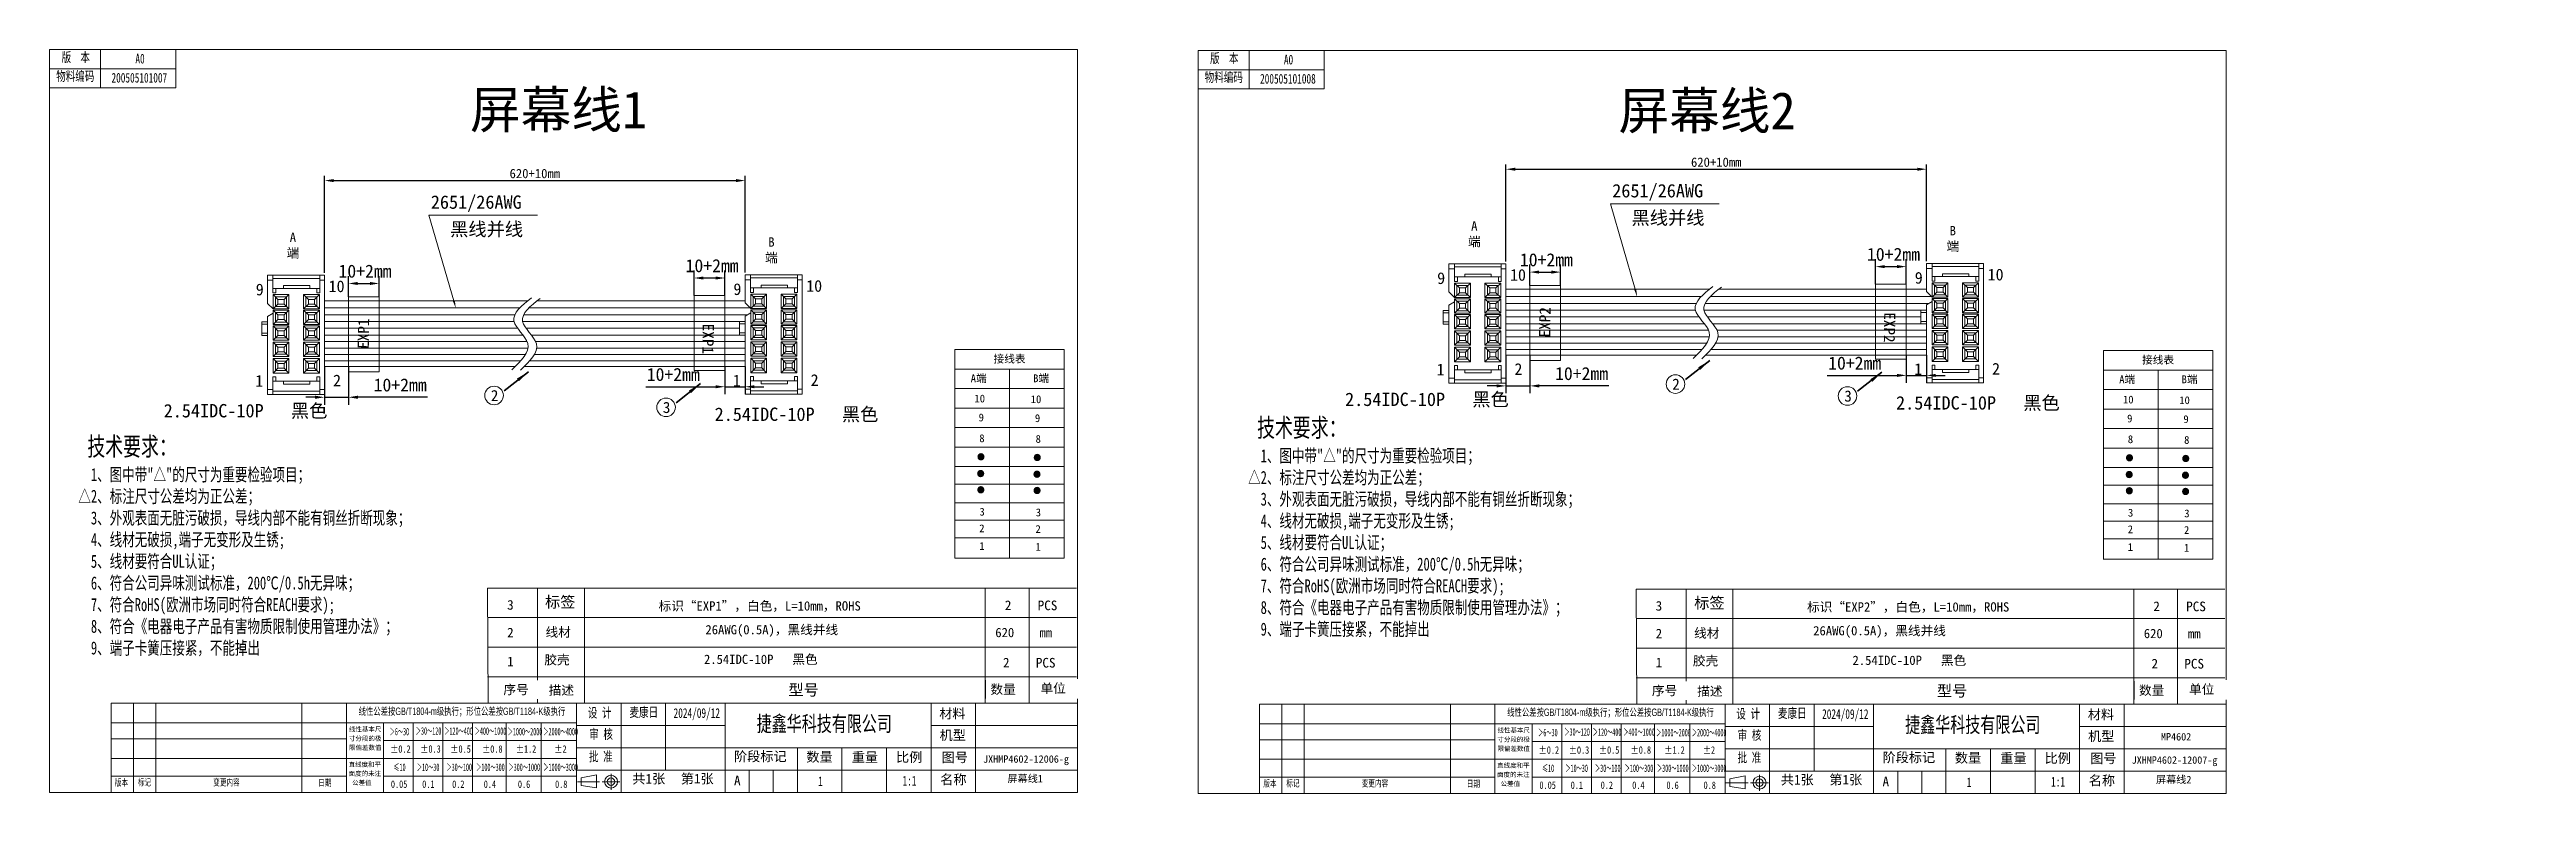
# Model space of a CAD drawing. Header units: millimetres. Extents: x 68 to 5666, y -2728 to 369.
# Drawn here: x 103 to 770, y -912 to -712 of the extents above; entities that cross this region are included whole.
import ezdxf

# ---------------------------------------------------------------- set-up
doc = ezdxf.new("R2010")
doc.units = ezdxf.units.MM
doc.header["$PDSIZE"] = -1
doc.layers.get('0').update_dxf_attribs({"lineweight": 18})
doc.layers.add('粗实线层', color=7, linetype='Continuous', lineweight=35)
doc.styles.add('SLDTEXTSTYLE0', font='')
doc.styles.add('SLDTEXTSTYLE1', font='')
doc.styles.add('SLDTEXTSTYLE10', font='', dxfattribs={"width": 0.814221})
doc.styles.add('SLDTEXTSTYLE11', font='', dxfattribs={"width": 0.775464})
doc.styles.add('SLDTEXTSTYLE12', font='', dxfattribs={"width": 0.86773})
doc.styles.add('SLDTEXTSTYLE13', font='', dxfattribs={"width": 0.706367})
doc.styles.add('SLDTEXTSTYLE14', font='', dxfattribs={"width": 0.747741})
doc.styles.add('SLDTEXTSTYLE15', font='', dxfattribs={"width": 0.96773})
doc.styles.add('SLDTEXTSTYLE16', font='', dxfattribs={"width": 0.880973})
doc.styles.add('SLDTEXTSTYLE17', font='', dxfattribs={"width": 0.846113})
doc.styles.add('SLDTEXTSTYLE18', font='', dxfattribs={"width": 0.905501})
doc.styles.add('SLDTEXTSTYLE19', font='', dxfattribs={"width": 1.073784})
doc.styles.add('SLDTEXTSTYLE2', font='')
doc.styles.add('SLDTEXTSTYLE20', font='', dxfattribs={"width": 0.96122})
doc.styles.add('SLDTEXTSTYLE21', font='', dxfattribs={"width": 0.864104})
doc.styles.add('SLDTEXTSTYLE22', font='', dxfattribs={"width": 0.988767})
doc.styles.add('SLDTEXTSTYLE23', font='', dxfattribs={"width": 0.737402})
doc.styles.add('SLDTEXTSTYLE24', font='', dxfattribs={"width": 1.124152})
doc.styles.add('SLDTEXTSTYLE25', font='', dxfattribs={"width": 0.732965})
doc.styles.add('SLDTEXTSTYLE26', font='txt.shx', dxfattribs={"width": 0.6, "bigfont": 'bigfont.shx'})
doc.styles.add('SLDTEXTSTYLE3', font='', dxfattribs={"width": 0.827647})
doc.styles.add('SLDTEXTSTYLE4', font='', dxfattribs={"width": 0.842141})
doc.styles.add('SLDTEXTSTYLE5', font='', dxfattribs={"width": 0.752078})
doc.styles.add('SLDTEXTSTYLE6', font='', dxfattribs={"width": 0.833267})
doc.styles.add('SLDTEXTSTYLE7', font='', dxfattribs={"width": 0.902979})
doc.styles.add('SLDTEXTSTYLE8', font='', dxfattribs={"width": 1.050097})
doc.styles.add('SLDTEXTSTYLE9', font='', dxfattribs={"width": 0.878935})
doc.styles.get("Standard").update_dxf_attribs({"font": 'simfang.ttf'})
doc.styles.get('SLDTEXTSTYLE0').set_extended_font_data('汉仪长仿宋体')
doc.styles.get('SLDTEXTSTYLE1').set_extended_font_data('汉仪长仿宋体')
doc.styles.get('SLDTEXTSTYLE10').set_extended_font_data('汉仪长仿宋体')
doc.styles.get('SLDTEXTSTYLE11').set_extended_font_data('汉仪长仿宋体')
doc.styles.get('SLDTEXTSTYLE12').set_extended_font_data('汉仪长仿宋体')
doc.styles.get('SLDTEXTSTYLE13').set_extended_font_data('汉仪长仿宋体')
doc.styles.get('SLDTEXTSTYLE14').set_extended_font_data('汉仪长仿宋体')
doc.styles.get('SLDTEXTSTYLE15').set_extended_font_data('汉仪长仿宋体')
doc.styles.get('SLDTEXTSTYLE16').set_extended_font_data('汉仪长仿宋体')
doc.styles.get('SLDTEXTSTYLE17').set_extended_font_data('汉仪长仿宋体')
doc.styles.get('SLDTEXTSTYLE18').set_extended_font_data('汉仪长仿宋体')
doc.styles.get('SLDTEXTSTYLE19').set_extended_font_data('汉仪长仿宋体')
doc.styles.get('SLDTEXTSTYLE2').set_extended_font_data('汉仪长仿宋体')
doc.styles.get('SLDTEXTSTYLE20').set_extended_font_data('汉仪长仿宋体')
doc.styles.get('SLDTEXTSTYLE21').set_extended_font_data('汉仪长仿宋体')
doc.styles.get('SLDTEXTSTYLE22').set_extended_font_data('汉仪长仿宋体')
doc.styles.get('SLDTEXTSTYLE23').set_extended_font_data('汉仪长仿宋体')
doc.styles.get('SLDTEXTSTYLE24').set_extended_font_data('汉仪长仿宋体')
doc.styles.get('SLDTEXTSTYLE25').set_extended_font_data('汉仪长仿宋体')
doc.styles.get('SLDTEXTSTYLE3').set_extended_font_data('汉仪长仿宋体')
doc.styles.get('SLDTEXTSTYLE4').set_extended_font_data('汉仪长仿宋体')
doc.styles.get('SLDTEXTSTYLE5').set_extended_font_data('汉仪长仿宋体')
doc.styles.get('SLDTEXTSTYLE6').set_extended_font_data('汉仪长仿宋体')
doc.styles.get('SLDTEXTSTYLE7').set_extended_font_data('汉仪长仿宋体')
doc.styles.get('SLDTEXTSTYLE8').set_extended_font_data('汉仪长仿宋体')
doc.styles.get('SLDTEXTSTYLE9').set_extended_font_data('汉仪长仿宋体')
doc.dimstyles.new('ISO-25', dxfattribs={"dimtxt": 2.5, "dimasz": 2.5, "dimexe": 1.25, "dimexo": 0.625, "dimtad": 1, "dimtxsty": 'Standard', "dimcen": 2.5, "dimdle": 5, "dimadec": 0, "dimazin": 0, "dimtfac": 1, "dimtmove": 0, "dimatfit": 3, "dimfxl": 1, "dimarcsym": 0})

msp = doc.modelspace()

# ---------------------------------------------------------------- texts
for s, p in [('2651/26AWG  ', (205.8695, -754.8401)), ('2651/26AWG  ', (524.1738, -751.7794)), ('黑线并线', (211.0737, -762.1307)), ('黑线并线', (529.378, -759.0699))]:
    msp.add_text(s, height=3.6).set_placement(p)
for s, insert, char_height, attachment_point, style in [('{\\fFangSong|b0|i0|c134|p49;\\W0.707;版  本}', (106.3793, -712.7224), 2.6, 1, 'SLDTEXTSTYLE26'), ('{\\fFangSong|b0|i0|c134|p49;\\W0.707;A0}', (127.5216, -713.1178), 2.6, 2, 'SLDTEXTSTYLE1'), ('{\\fFangSong|b0|i0|c134|p49;\\W0.707;版  本}', (415.823, -712.9913), 2.6, 1, 'SLDTEXTSTYLE26'), ('{\\fFangSong|b0|i0|c134|p49;\\W0.707;A0}', (436.9653, -713.3867), 2.6, 2, 'SLDTEXTSTYLE1'), ('{\\fFangSong|b0|i0|c134|p49;\\W0.707;物料编码}', (104.9285, -717.8327), 2.6, 1, 'SLDTEXTSTYLE0'), ('{\\fFangSong|b0|i0|c134|p49;\\W0.707;200505101007}', (127.3359, -718.2602), 2.6, 2, 'SLDTEXTSTYLE1'), ('{\\fFangSong|b0|i0|c134|p49;\\W0.707;物料编码}', (414.3721, -718.1016), 2.6, 1, 'SLDTEXTSTYLE0'), ('{\\fFangSong|b0|i0|c134|p49;\\W0.707;200505101008}', (436.794, -718.5357), 2.6, 2, 'SLDTEXTSTYLE1'), ('{\\W0.707;线性公差按GB/T1804-m级执行；形位公差按GB/T1184-K级执行}', (214.2643, -889.1336), 2, 2, 'SLDTEXTSTYLE0'), ('{\\fFangSong|b0|i0|c134|p49;\\W0.707;设 计}', (248.1649, -889.2131), 2.6, 1, 'SLDTEXTSTYLE3'), ('{\\fFangSong|b0|i0|c134|p49;\\W0.707;麦康日}', (263.254, -889.0547), 2.6, 2, 'SLDTEXTSTYLE1'), ('{\\fFangSong|b0|i0|c134|p49;\\W0.707;2024/09/12}', (277.5303, -889.3036), 2.6, 2, 'SLDTEXTSTYLE1'), ('{\\fFangSong|b0|i0|c134|p49;\\W0.707;捷鑫华科技有限公司}', (293.6537, -891.3665), 4.2, 1, 'SLDTEXTSTYLE2'), ('{\\fFangSong|b0|i0|c134|p49;\\W1;材料}', (342.8506, -889.4504), 2.6, 1, 'SLDTEXTSTYLE0'), ('{\\W0.707;线性公差按GB/T1804-m级执行；形位公差按GB/T1184-K级执行}', (523.708, -889.4026), 2, 2, 'SLDTEXTSTYLE0'), ('{\\fFangSong|b0|i0|c134|p49;\\W0.707;设 计}', (557.6086, -889.482), 2.6, 1, 'SLDTEXTSTYLE3'), ('{\\fFangSong|b0|i0|c134|p49;\\W0.707;麦康日}', (572.6976, -889.3236), 2.6, 2, 'SLDTEXTSTYLE1'), ('{\\fFangSong|b0|i0|c134|p49;\\W0.707;2024/09/12}', (586.974, -889.5725), 2.6, 2, 'SLDTEXTSTYLE1'), ('{\\fFangSong|b0|i0|c134|p49;\\W0.707;捷鑫华科技有限公司}', (603.0974, -891.6354), 4.2, 1, 'SLDTEXTSTYLE2'), ('{\\fFangSong|b0|i0|c134|p49;\\W1;材料}', (652.2942, -889.7193), 2.6, 1, 'SLDTEXTSTYLE0'), ('{\\fFangSong|b0|i0|c134|p49;\\W0.5;＞6～30}', (194.7747, -894.613), 2, 1, 'SLDTEXTSTYLE4'), ('{\\fFangSong|b0|i0|c134|p49;\\W0.707;±0.2}', (194.8991, -899.2887), 2, 1, 'SLDTEXTSTYLE7'), ('{\\fFangSong|b0|i0|c134|p49;\\W0.5;＞30～120}', (201.8236, -894.4293), 2, 1, 'SLDTEXTSTYLE5'), ('{\\fFangSong|b0|i0|c134|p49;\\W0.707;±0.3}', (203.0154, -899.2887), 2, 1, 'SLDTEXTSTYLE15'), ('{\\fFangSong|b0|i0|c134|p49;\\W0.5;＞120～400}', (209.4973, -894.4523), 2, 1, 'SLDTEXTSTYLE6'), ('{\\fFangSong|b0|i0|c134|p49;\\W0.707;±0.5}', (211.1211, -899.2887), 2, 1, 'SLDTEXTSTYLE16'), ('{\\fFangSong|b0|i0|c134|p49;\\W0.5;＞400～1000}', (217.6904, -894.4523), 2, 1, 'SLDTEXTSTYLE13'), ('{\\fFangSong|b0|i0|c134|p49;\\W0.707;±0.8}', (219.672, -899.2887), 2, 1, 'SLDTEXTSTYLE17'), ('{\\fFangSong|b0|i0|c134|p49;\\W0.5;＞1000～2000}', (226.5746, -894.613), 2, 1, 'SLDTEXTSTYLE14'), ('{\\fFangSong|b0|i0|c134|p49;\\W0.707;±1.2}', (228.7547, -899.2887), 2, 1, 'SLDTEXTSTYLE22'), ('{\\fFangSong|b0|i0|c134|p49;\\W0.5;＞2000～4000}', (236.186, -894.613), 2, 1, 'SLDTEXTSTYLE23'), ('{\\fFangSong|b0|i0|c134|p49;\\W0.707;±2}', (239.1302, -899.2887), 2, 1, 'SLDTEXTSTYLE24'), ('{\\fFangSong|b0|i0|c134|p49;\\W0.707;批 准}', (248.4997, -901.0005), 2.6, 1, 'SLDTEXTSTYLE3'), ('{\\fFangSong|b0|i0|c134|p49;\\W0.707;审 核}', (248.5218, -894.9693), 2.6, 1, 'SLDTEXTSTYLE0'), ('{\\fFangSong|b0|i0|c134|p49;\\W1;阶段标记}', (287.5536, -900.976), 2.6, 1, 'SLDTEXTSTYLE0'), ('{\\fFangSong|b0|i0|c134|p49;\\W1;数量}', (307.053, -901.1124), 2.6, 1, 'SLDTEXTSTYLE0'), ('{\\fFangSong|b0|i0|c134|p49;\\W1;重量}', (319.2822, -901.1682), 2.6, 1, 'SLDTEXTSTYLE0'), ('{\\fFangSong|b0|i0|c134|p49;\\W1;比例}', (331.2208, -901.1697), 2.6, 1, 'SLDTEXTSTYLE0'), ('{\\fFangSong|b0|i0|c134|p49;\\W1;机型}', (342.938, -895.2551), 2.6, 1, 'SLDTEXTSTYLE0'), ('{\\fFangSong|b0|i0|c134|p49;\\W0.5;＞6～30}', (504.2183, -894.8819), 2, 1, 'SLDTEXTSTYLE4'), ('{\\fFangSong|b0|i0|c134|p49;\\W0.707;±0.2}', (504.3428, -899.5576), 2, 1, 'SLDTEXTSTYLE7'), ('{\\fFangSong|b0|i0|c134|p49;\\W0.5;＞30～120}', (511.2673, -894.6982), 2, 1, 'SLDTEXTSTYLE5'), ('{\\fFangSong|b0|i0|c134|p49;\\W0.707;±0.3}', (512.4591, -899.5576), 2, 1, 'SLDTEXTSTYLE15'), ('{\\fFangSong|b0|i0|c134|p49;\\W0.5;＞120～400}', (518.941, -894.7213), 2, 1, 'SLDTEXTSTYLE6'), ('{\\fFangSong|b0|i0|c134|p49;\\W0.707;±0.5}', (520.5647, -899.5576), 2, 1, 'SLDTEXTSTYLE16'), ('{\\fFangSong|b0|i0|c134|p49;\\W0.5;＞400～1000}', (527.134, -894.7213), 2, 1, 'SLDTEXTSTYLE13'), ('{\\fFangSong|b0|i0|c134|p49;\\W0.707;±0.8}', (529.1157, -899.5576), 2, 1, 'SLDTEXTSTYLE17'), ('{\\fFangSong|b0|i0|c134|p49;\\W0.5;＞1000～2000}', (536.0183, -894.8819), 2, 1, 'SLDTEXTSTYLE14'), ('{\\fFangSong|b0|i0|c134|p49;\\W0.707;±1.2}', (538.1983, -899.5576), 2, 1, 'SLDTEXTSTYLE22'), ('{\\fFangSong|b0|i0|c134|p49;\\W0.5;＞2000～4000}', (545.6297, -894.8819), 2, 1, 'SLDTEXTSTYLE23'), ('{\\fFangSong|b0|i0|c134|p49;\\W0.707;±2}', (548.5739, -899.5576), 2, 1, 'SLDTEXTSTYLE24'), ('{\\fFangSong|b0|i0|c134|p49;\\W0.707;批 准}', (557.9434, -901.2694), 2.6, 1, 'SLDTEXTSTYLE3'), ('{\\fFangSong|b0|i0|c134|p49;\\W0.707;审 核}', (557.9655, -895.2382), 2.6, 1, 'SLDTEXTSTYLE0'), ('{\\fFangSong|b0|i0|c134|p49;\\W1;阶段标记}', (596.9972, -901.2449), 2.6, 1, 'SLDTEXTSTYLE0'), ('{\\fFangSong|b0|i0|c134|p49;\\W1;机型}', (652.3817, -895.524), 2.6, 1, 'SLDTEXTSTYLE0'), ('{\\fFangSong|b0|i0|c134|p49;\\W0.5;≤10}', (195.8087, -904.1978), 2, 1, 'SLDTEXTSTYLE8'), ('{\\fFangSong|b0|i0|c134|p49;\\W0.5;＞10～30}', (202.1117, -904.1978), 2, 1, 'SLDTEXTSTYLE12'), ('{\\fFangSong|b0|i0|c134|p49;\\W0.5;＞30～100}', (210.0868, -904.1978), 2, 1, 'SLDTEXTSTYLE9'), ('{\\fFangSong|b0|i0|c134|p49;\\W0.5;＞100～300}', (218.0893, -904.1978), 2, 1, 'SLDTEXTSTYLE10'), ('{\\fFangSong|b0|i0|c134|p49;\\W0.5;＞300～1000}', (226.7922, -904.1978), 2, 1, 'SLDTEXTSTYLE11'), ('{\\fFangSong|b0|i0|c134|p49;\\W0.5;＞1000～3000}', (236.1763, -904.1978), 2, 1, 'SLDTEXTSTYLE25'), ('{\\fFangSong|b0|i0|c134|p49;\\W1;共1张}', (260.1573, -906.981), 2.6, 1, 'SLDTEXTSTYLE0'), ('{\\fFangSong|b0|i0|c134|p49;\\W1;第1张}', (273.2239, -906.9766), 2.6, 1, 'SLDTEXTSTYLE0'), ('{\\fFangSong|b0|i0|c134|p49;\\W0.707;1:1}', (334.8532, -907.5171), 2.6, 2, 'SLDTEXTSTYLE1'), ('{\\fFangSong|b0|i0|c134|p49;\\W1;名称}', (343.1178, -907.1998), 2.6, 1, 'SLDTEXTSTYLE0'), ('{\\fFangSong|b0|i0|c134|p49;\\W0.5;≤10}', (505.2524, -904.4667), 2, 1, 'SLDTEXTSTYLE8'), ('{\\fFangSong|b0|i0|c134|p49;\\W0.5;＞10～30}', (511.5554, -904.4667), 2, 1, 'SLDTEXTSTYLE12'), ('{\\fFangSong|b0|i0|c134|p49;\\W0.5;＞30～100}', (519.5305, -904.4667), 2, 1, 'SLDTEXTSTYLE9'), ('{\\fFangSong|b0|i0|c134|p49;\\W0.5;＞100～300}', (527.5329, -904.4667), 2, 1, 'SLDTEXTSTYLE10'), ('{\\fFangSong|b0|i0|c134|p49;\\W0.5;＞300～1000}', (536.2359, -904.4667), 2, 1, 'SLDTEXTSTYLE11'), ('{\\fFangSong|b0|i0|c134|p49;\\W0.5;＞1000～3000}', (545.62, -904.4667), 2, 1, 'SLDTEXTSTYLE25'), ('{\\fFangSong|b0|i0|c134|p49;\\W1;共1张}', (569.601, -907.2499), 2.6, 1, 'SLDTEXTSTYLE0'), ('{\\fFangSong|b0|i0|c134|p49;\\W1;第1张}', (582.6675, -907.2455), 2.6, 1, 'SLDTEXTSTYLE0'), ('{\\fFangSong|b0|i0|c134|p49;\\W1;数量}', (616.4966, -901.3814), 2.6, 1, 'SLDTEXTSTYLE0'), ('{\\fFangSong|b0|i0|c134|p49;\\W1;重量}', (628.7258, -901.4371), 2.6, 1, 'SLDTEXTSTYLE0'), ('{\\fFangSong|b0|i0|c134|p49;\\W1;比例}', (640.6644, -901.4387), 2.6, 1, 'SLDTEXTSTYLE0'), ('{\\fFangSong|b0|i0|c134|p49;\\W1;名称}', (652.5615, -907.4687), 2.6, 1, 'SLDTEXTSTYLE0'), ('{\\fFangSong|b0|i0|c134|p49;\\W0.707;版本}', (120.7278, -908.404), 1.8, 1, 'SLDTEXTSTYLE0'), ('{\\fFangSong|b0|i0|c134|p49;\\W0.707;标记}', (126.9376, -908.3545), 1.8, 1, 'SLDTEXTSTYLE0'), ('{\\fFangSong|b0|i0|c134|p49;\\W0.707;变更内容}', (147.25, -908.3758), 1.8, 1, 'SLDTEXTSTYLE0'), ('{\\fFangSong|b0|i0|c134|p49;\\W0.707;日期}', (175.5559, -908.4664), 1.8, 1, 'SLDTEXTSTYLE0'), ('{\\fFangSong|b0|i0|c134|p49;\\W0.707;0.05}', (195.1187, -908.7521), 2, 1, 'SLDTEXTSTYLE18'), ('{\\fFangSong|b0|i0|c134|p49;\\W0.707;0.1}', (203.5462, -908.7521), 2, 1, 'SLDTEXTSTYLE19'), ('{\\fFangSong|b0|i0|c134|p49;\\W0.707;0.2}', (211.6243, -908.7521), 2, 1, 'SLDTEXTSTYLE21'), ('{\\fFangSong|b0|i0|c134|p49;\\W0.707;0.4}', (220.122, -908.7639), 2, 1, 'SLDTEXTSTYLE20'), ('{\\fFangSong|b0|i0|c134|p49;\\W0.707;0.6}', (229.3362, -908.7639), 2, 1, 'SLDTEXTSTYLE1'), ('{\\fFangSong|b0|i0|c134|p49;\\W0.707;0.8}', (239.3481, -908.7639), 2, 1, 'SLDTEXTSTYLE1'), ('{\\fFangSong|b0|i0|c134|p49;\\W0.707;版本}', (430.1714, -908.6729), 1.8, 1, 'SLDTEXTSTYLE0'), ('{\\fFangSong|b0|i0|c134|p49;\\W0.707;标记}', (436.3813, -908.6234), 1.8, 1, 'SLDTEXTSTYLE0'), ('{\\fFangSong|b0|i0|c134|p49;\\W0.707;变更内容}', (456.6936, -908.6447), 1.8, 1, 'SLDTEXTSTYLE0'), ('{\\fFangSong|b0|i0|c134|p49;\\W0.707;日期}', (484.9995, -908.7353), 1.8, 1, 'SLDTEXTSTYLE0'), ('{\\fFangSong|b0|i0|c134|p49;\\W0.707;0.05}', (504.5623, -909.021), 2, 1, 'SLDTEXTSTYLE18'), ('{\\fFangSong|b0|i0|c134|p49;\\W0.707;0.1}', (512.9898, -909.021), 2, 1, 'SLDTEXTSTYLE19'), ('{\\fFangSong|b0|i0|c134|p49;\\W0.707;0.2}', (521.0679, -909.021), 2, 1, 'SLDTEXTSTYLE21'), ('{\\fFangSong|b0|i0|c134|p49;\\W0.707;0.4}', (529.5656, -909.0329), 2, 1, 'SLDTEXTSTYLE20'), ('{\\fFangSong|b0|i0|c134|p49;\\W0.707;0.6}', (538.7799, -909.0329), 2, 1, 'SLDTEXTSTYLE1'), ('{\\fFangSong|b0|i0|c134|p49;\\W0.707;0.8}', (548.7917, -909.0329), 2, 1, 'SLDTEXTSTYLE1'), ('{\\fFangSong|b0|i0|c134|p49;\\W0.707;1:1}', (644.2969, -907.786), 2.6, 2, 'SLDTEXTSTYLE1')]:
    msp.add_mtext(s, dxfattribs=dict(insert=insert, char_height=char_height, attachment_point=attachment_point, style=style))
at = {"lineweight": 35, "char_height": 10, "width": 183.457219, "attachment_point": 5, "bg_fill": 2}
for s, insert in [('{\\C1;屏幕线1}', (240.3051, -728.7229)), ('{\\C1;屏幕线2}', (549.7488, -728.9918))]:
    msp.add_mtext(s, dxfattribs=dict(at, insert=insert))
at = {"lineweight": 15}
for s, width, gutter_width, insert, char_height, attachment_point in [('A端', 4.263651, 7, (487.0177, -761.7006), 2.52, 5), ('B端', 4.263651, 7, (615.9412, -762.9735), 2.52, 5), ('A端', 4.263651, 7, (168.7134, -764.7613), 2.52, 5), ('B端', 4.263651, 7, (297.6369, -766.0342), 2.52, 5), ('10', 0.928694, 0.7, (307.0163, -774.0379), 3.15, 1), ('9', 0.928694, 0.7, (477.0192, -771.9437), 3.15, 1), ('10', 0.928694, 0.7, (496.6372, -771.0735), 3.15, 1), ('9', 0.928694, 0.7, (605.7027, -771.8474), 3.15, 1), ('10', 0.928694, 0.7, (625.3206, -770.9771), 3.15, 1), ('9', 0.928694, 0.7, (158.7149, -775.0045), 3.15, 1), ('10', 0.928694, 0.7, (178.3329, -774.1342), 3.15, 1), ('9', 0.928694, 0.7, (287.3983, -774.9081), 3.15, 1), ('接线表', 19.620092, 7, (361.7999, -795.3633), 2.1, 5), ('接线表', 19.620092, 7, (671.2435, -795.6322), 2.1, 5), ('1', 0.928694, 0.7, (158.56, -799.6081), 3.15, 1), ('2', 0.928694, 0.7, (179.5264, -799.4959), 3.15, 1), ('1', 0.928694, 0.7, (287.2434, -799.5118), 3.15, 1), ('2', 0.928694, 0.7, (308.2098, -799.3995), 3.15, 1), ('A{\\fSimSun|b0|i0|c134|p2;端}', 19.532062, 7, (353.4803, -800.6133), 2.1, 5), ('B{\\fSimSun|b0|i0|c134|p2;端}', 20.27692, 7, (370.2914, -800.6133), 2.1, 5), ('1', 0.928694, 0.7, (476.8643, -796.5474), 3.15, 1), ('2', 0.928694, 0.7, (497.8307, -796.4351), 3.15, 1), ('1', 0.928694, 0.7, (605.5477, -796.4511), 3.15, 1), ('2', 0.928694, 0.7, (626.5141, -796.3388), 3.15, 1), ('A{\\fSimSun|b0|i0|c134|p2;端}', 19.532062, 7, (662.9239, -800.8822), 2.1, 5), ('B{\\fSimSun|b0|i0|c134|p2;端}', 20.27692, 7, (679.735, -800.8822), 2.1, 5), ('10', 4.263651, 7, (353.7665, -805.9474), 2.1, 5), ('10', 4.263651, 7, (368.9267, -806.1339), 2.1, 5), ('10', 4.263651, 7, (663.2102, -806.2163), 2.1, 5), ('10', 4.263651, 7, (678.3704, -806.4028), 2.1, 5), ('9', 4.263651, 7, (354.1799, -811.0436), 2.1, 5), ('9', 4.263651, 7, (369.3401, -811.2301), 2.1, 5), ('9', 4.263651, 7, (663.6236, -811.3126), 2.1, 5), ('9', 4.263651, 7, (678.7838, -811.499), 2.1, 5), ('.', 4.263651, 7, (354.1022, -817.274), 10.5, 5), ('8', 4.263651, 7, (354.3664, -816.6381), 2.1, 5), ('.', 4.263651, 7, (369.2624, -817.4605), 10.5, 5), ('8', 4.263651, 7, (369.5266, -816.8246), 2.1, 5), ('8', 4.263651, 7, (663.8101, -816.907), 2.1, 5), ('8', 4.263651, 7, (678.9703, -817.0935), 2.1, 5), ('.', 4.263651, 7, (354.0226, -821.7765), 10.5, 5), ('.', 4.263651, 7, (369.1828, -821.963), 10.5, 5), ('.', 4.263651, 7, (663.4663, -822.0454), 10.5, 5), ('.', 4.263651, 7, (663.5459, -817.5429), 10.5, 5), ('.', 4.263651, 7, (678.6265, -822.2319), 10.5, 5), ('.', 4.263651, 7, (678.7061, -817.7294), 10.5, 5), ('.', 4.263651, 7, (354.0572, -826.1554), 10.5, 5), ('.', 4.263651, 7, (369.2174, -826.3419), 10.5, 5), ('.', 4.263651, 7, (663.5008, -826.4243), 10.5, 5), ('.', 4.263651, 7, (678.661, -826.6108), 10.5, 5), ('2', 4.263651, 7, (354.3404, -840.8675), 2.1, 5), ('3', 4.263651, 7, (354.4026, -836.423), 2.1, 5), ('2', 4.263651, 7, (369.5006, -841.054), 2.1, 5), ('3', 4.263651, 7, (369.5628, -836.6095), 2.1, 5), ('2', 4.263651, 7, (663.7841, -841.1364), 2.1, 5), ('3', 4.263651, 7, (663.8463, -836.6919), 2.1, 5), ('2', 4.263651, 7, (678.9443, -841.3229), 2.1, 5), ('3', 4.263651, 7, (679.0065, -836.8784), 2.1, 5), ('1', 4.263651, 7, (354.3404, -845.6539), 2.1, 5), ('1', 4.263651, 7, (369.5006, -845.8404), 2.1, 5), ('1', 4.263651, 7, (663.7841, -845.9228), 2.1, 5), ('1', 4.263651, 7, (678.9443, -846.1093), 2.1, 5)]:
    msp.add_mtext_dynamic_manual_height_columns(s, width=width, gutter_width=gutter_width, heights=[0], dxfattribs=dict(at, insert=insert, char_height=char_height, attachment_point=attachment_point))
at = {"color": 0, "lineweight": 5, "char_height": 3, "width": 8.308618, "attachment_point": 1}
for s, insert, rotation in [('EXP1', (186.1551, -792.5311), 89.2205736), ('EXP1', (282.155, -785.792), 269.2205736), ('EXP2', (504.4594, -789.4703), 89.2205736), ('EXP2', (600.4593, -782.7312), 269.2205736)]:
    msp.add_mtext(s, dxfattribs=dict(at, insert=insert, rotation=rotation))
at = {"color": 2, "lineweight": 5, "char_height": 3, "width": 2.138666, "attachment_point": 1}
for s, insert in [('2', (540.3428, -800.5681)), ('2', (222.0385, -803.6288)), ('3', (268.3849, -806.8262)), ('3', (586.6892, -803.7654))]:
    msp.add_mtext(s, dxfattribs=dict(at, insert=insert))
at = {"lineweight": 15, "char_height": 3.6, "attachment_point": 1}
for s, insert, width in [('2.54IDC-10P   {\\fSimSun|b0|i0|c255|p46;黑色}', (133.8913, -807.4072), 82.497598), ('2.54IDC-10P   {\\fSimSun|b0|i0|c255|p46;黑色}', (452.1956, -804.3465), 82.497598), ('2.54IDC-10P   {\\fSimSun|b0|i0|c134|p46;黑色}', (600.6452, -805.2975), 54.360247), ('2.54IDC-10P   {\\fSimSun|b0|i0|c134|p46;黑色}', (282.3409, -808.3582), 54.360247)]:
    msp.add_mtext(s, dxfattribs=dict(at, insert=insert, width=width))
at = {"lineweight": 13, "char_height": 5, "width": 145.804102, "attachment_point": 1}
for insert in [(426.0794, -811.2518), (110.9164, -816.3202)]:
    msp.add_mtext('{\\W0.707;\\C0; 技术要求：\\P\\H0.7x;  1、图中带"△"的尺寸为重要检验项目；\\P△2、标注尺寸公差均为正公差；\\P  3、外观表面无脏污破损，导线内部不能有铜丝折断现象；\\P  4、线材无破损,端子无变形及生锈;\\P  5、线材要符合UL认证；\\P  6、符合公司异味测试标准，200℃/0.5h无异味；\\P  7、符合RoHS(欧洲市场同时符合REACH要求);\\P  8、符合《电器电子产品有害物质限制使用管理办法》；\\P  9\\fFangSong|b0|i0|c134|p49;、端子卡簧压接紧，不能掉出}', dxfattribs=dict(at, insert=insert))
at = {"attachment_point": 1, "rotation": 359.8697245}
for s, insert, char_height, width in [('{\\fSimSun|b0|i0|c134|p2;3}', (226.4253, -860.1788), 2.601721, 83.86469), ('{\\fSimSun|b0|i0|c134|p2;3}', (535.869, -860.4477), 2.601721, 83.86469), ('{\\fSimSun|b0|i0|c134|p2;线材}', (236.7863, -867.5586), 2.5, 7.897352), ('{\\fSimSun|b0|i0|c134|p2;线材}', (546.23, -867.8276), 2.5, 7.897352), ('{\\fSimSun|b0|i0|c134|p2;2}', (226.4249, -867.6366), 2.601721, 7.787745), (' 620    mm', (356.2575, -867.6664), 2.5, 30.361578), ('{\\fSimSun|b0|i0|c134|p2;2}', (535.8686, -867.9055), 2.601721, 7.787745), (' 620    mm', (665.7012, -867.9353), 2.5, 30.361578), ('{\\fSimSun|b0|i0|c134|p2;1}', (226.4253, -875.437), 2.601721, 83.86469), ('{\\fSimSun|b0|i0|c134|p2;胶壳}', (236.4618, -875.0162), 2.5, 7.897352), ('{\\fSimSun|b0|i0|c134|p2;1}', (535.869, -875.7059), 2.601721, 83.86469), ('{\\fSimSun|b0|i0|c134|p2;胶壳}', (545.9054, -875.2851), 2.5, 7.897352)]:
    msp.add_mtext(s, dxfattribs=dict(at, insert=insert, char_height=char_height, width=width))
for s, insert, char_height, width, attachment_point in [('\\pxt8;26AWG(0.5A)，{\\fSimSun|b0|i0|c134|p46;黑线并线}', (279.8551, -866.9141), 2.5, 59.053183, 1), ('\\pxt8;26AWG(0.5A)，{\\fSimSun|b0|i0|c134|p46;黑线并线}', (578.3201, -867.183), 2.5, 61.897291, 1), ('2.54IDC-10P   {\\fSimSun|b0|i0|c134|p46;黑色}', (279.4685, -874.8893), 2.5, 43.350911, 1), ('2.54IDC-10P   {\\fSimSun|b0|i0|c134|p46;黑色}', (588.9121, -875.1582), 2.5, 43.350911, 1), ('MP4602', (676.1015, -895.9934), 2, 23.796946, 2), ('A', (287.5581, -907.4779), 2.6, 2.6, 1), ('{\\C3;JXHMP4602-12006-g}', (366.2347, -901.9893), 2, 23.796946, 2), ('屏幕线1', (366.0051, -907.2533), 2, 27.679219, 2), ('{\\C3;JXHMP4602-12007-g}', (675.6784, -902.2582), 2, 23.796946, 2), ('屏幕线2', (675.4487, -907.5222), 2, 27.679219, 2), ('A', (597.0018, -907.7468), 2.6, 2.6, 1)]:
    msp.add_mtext(s, dxfattribs=dict(insert=insert, char_height=char_height, width=width, attachment_point=attachment_point))
at = {"lineweight": 5, "char_height": 3, "width": 11.259299, "attachment_point": 1}
for insert in [(302.2061, -882.8643), (611.6497, -883.1332)]:
    msp.add_mtext('型号', dxfattribs=dict(at, insert=insert))
at = {"color": 0, "linetype": 'Continuous', "lineweight": 35, "char_height": 1.25, "attachment_point": 2, "style": 'SLDTEXTSTYLE0'}
for s, insert, width in [('线性基本尺', (188.1775, -894.3498), 18.100139), ('寸分段的极', (188.181, -896.8192), 18.048834), ('限偏差数值', (188.181, -899.2887), 17.7564), ('线性基本尺', (497.6212, -894.6187), 18.100139), ('寸分段的极', (497.6246, -897.0881), 18.048834), ('限偏差数值', (497.6246, -899.5576), 17.7564), ('直线度和平', (188.096, -903.8132), 17.859009), ('面度的未注', (188.096, -906.2827), 17.977008), ('直线度和平', (497.5397, -904.0822), 17.859009), ('面度的未注', (497.5397, -906.5516), 17.977008), ('公差值', (187.2763, -908.7521), 10.681544), ('公差值', (496.72, -909.021), 10.681544)]:
    msp.add_mtext(s, dxfattribs=dict(at, insert=insert, width=width))
at = {"char_height": 2.6, "attachment_point": 1}
for s, insert, width, style in [('{\\fFangSong|b0|i0|c134|p49;\\W1;图号}', (343.4954, -901.2287), 8.780214, 'SLDTEXTSTYLE0'), ('{\\fFangSong|b0|i0|c134|p49;\\W1;图号}', (652.939, -901.4976), 8.780214, 'SLDTEXTSTYLE0'), ('{\\fFangSong|b0|i0|c134|p49;\\W0.707;1}', (310.2394, -907.6877), 2.726669, 'SLDTEXTSTYLE1'), ('{\\fFangSong|b0|i0|c134|p49;\\W0.707;1}', (619.6831, -907.9566), 2.726669, 'SLDTEXTSTYLE1')]:
    msp.add_mtext(s, dxfattribs=dict(at, insert=insert, width=width, style=style))

# ---------------------------------------------------------------- blocks, each defined once
blk = doc.blocks.new('*D1121')
at = {"color": 0, "lineweight": -2}
for p, q in [((177.23, -772.1), (177.23, -746.01)), ((179.73, -747.26), (288.06, -747.26)), ((290.56, -772), (290.56, -746.01))]:
    blk.add_line(p, q, dxfattribs=at)
at = {"color": 0}
for points in [[(179.73, -746.84), (179.73, -747.67), (177.23, -747.26)], [(288.06, -747.67), (288.06, -746.84), (290.56, -747.26)]]:
    blk.add_solid(points, dxfattribs=at)
at = {"layer": 'Defpoints', "color": 0}
for p in [(290.56, -747.26), (177.23, -772.72), (290.56, -772.62)]:
    blk.add_point(p, dxfattribs=at)
at = {"color": 0, "insert": (233.89, -745.37), "char_height": 2.5, "attachment_point": 5, "bg_fill": 3, "box_fill_scale": 1.1, "bg_fill_color": 257, "bg_fill_transparency": 0}
blk.add_mtext('\\A1;620+10mm', dxfattribs=at)
blk = doc.blocks.new('*X1119')
at = {"layer": '粗实线层'}
blk.add_hatch(color=256, dxfattribs=at).paths.add_polyline_path([(-5.7, 7.27), (-3.63, 3.81), (-2.84, 4.43)], flags=0)
blk.add_line((0, 0), (-5.7, 7.27), dxfattribs=at)
blk = doc.blocks.new('*D1122')
at = {"color": 0, "lineweight": -2}
for p, q in [((177.2, -797.31), (177.2, -807.59)), ((183.71, -797.31), (183.71, -807.59)), ((174.7, -805.59), (172.2, -805.59)), ((177.2, -805.59), (183.71, -805.59)), ((188.71, -805.59), (186.21, -805.59)), ((204.99, -805.59), (188.71, -805.59))]:
    blk.add_line(p, q, dxfattribs=at)
at = {"color": 0}
for points in [[(174.7, -806.01), (174.7, -805.17), (177.2, -805.59)], [(186.21, -805.17), (186.21, -806.01), (183.71, -805.59)]]:
    blk.add_solid(points, dxfattribs=at)
at = {"layer": 'Defpoints', "color": 0}
for p in [(177.2, -797.31), (183.71, -797.31), (183.71, -805.59)]:
    blk.add_point(p, dxfattribs=at)
at = {"color": 0, "insert": (197.61, -802.3), "char_height": 3.5, "attachment_point": 5}
blk.add_mtext('\\A1;10+2mm', dxfattribs=at)
blk = doc.blocks.new('*D1123')
at = {"color": 0, "lineweight": -2}
for p, q in [((183.68, -778.58), (183.68, -772.95)), ((191.97, -778.58), (191.97, -772.95)), ((186.18, -774.95), (189.47, -774.95))]:
    blk.add_line(p, q, dxfattribs=at)
at = {"color": 0}
for points in [[(186.18, -774.54), (186.18, -775.37), (183.68, -774.95)], [(189.47, -775.37), (189.47, -774.54), (191.97, -774.95)]]:
    blk.add_solid(points, dxfattribs=at)
at = {"layer": 'Defpoints', "color": 0}
for p in [(183.68, -778.58), (191.97, -774.95), (191.97, -778.58)]:
    blk.add_point(p, dxfattribs=at)
at = {"color": 0, "insert": (188.14, -771.66), "char_height": 3.5, "attachment_point": 5}
blk.add_mtext('\\A1;10+2mm', dxfattribs=at)
blk = doc.blocks.new('*D1124')
at = {"color": 0, "lineweight": -2}
for p, q in [((276.81, -778.22), (276.81, -771.48)), ((279.31, -773.48), (282.6, -773.48)), ((285.1, -778.22), (285.1, -771.48))]:
    blk.add_line(p, q, dxfattribs=at)
at = {"color": 0}
for points in [[(279.31, -773.07), (279.31, -773.9), (276.81, -773.48)], [(282.6, -773.9), (282.6, -773.07), (285.1, -773.48)]]:
    blk.add_solid(points, dxfattribs=at)
at = {"layer": 'Defpoints', "color": 0}
for p in [(285.1, -773.48), (276.81, -778.22), (285.1, -778.22)]:
    blk.add_point(p, dxfattribs=at)
at = {"color": 0, "insert": (281.66, -770.19), "char_height": 3.5, "attachment_point": 5}
blk.add_mtext('\\A1;10+2mm', dxfattribs=at)
blk = doc.blocks.new('*D1125')
at = {"color": 0, "lineweight": -2}
for p, q in [((285.1, -797.29), (285.1, -804.76)), ((290.56, -797.29), (290.56, -804.76)), ((263.81, -802.76), (280.1, -802.76)), ((280.1, -802.76), (282.6, -802.76)), ((285.1, -802.76), (290.56, -802.76)), ((293.06, -802.76), (295.56, -802.76))]:
    blk.add_line(p, q, dxfattribs=at)
at = {"color": 0}
for points in [[(282.6, -803.18), (282.6, -802.35), (285.1, -802.76)], [(293.06, -802.35), (293.06, -803.18), (290.56, -802.76)]]:
    blk.add_solid(points, dxfattribs=at)
at = {"layer": 'Defpoints', "color": 0}
for p in [(285.1, -797.29), (290.56, -797.29), (290.56, -802.76)]:
    blk.add_point(p, dxfattribs=at)
at = {"color": 0, "insert": (271.19, -799.47), "char_height": 3.5, "attachment_point": 5}
blk.add_mtext('\\A1;10+2mm', dxfattribs=at)
blk = doc.blocks.new('*X1120')
at = {"layer": '粗实线层'}
blk.add_hatch(color=256, dxfattribs=at).paths.add_polyline_path([(-5.7, 7.27), (-3.63, 3.81), (-2.84, 4.43)], flags=0)
blk.add_line((0, 0), (-5.7, 7.27), dxfattribs=at)
blk = doc.blocks.new('*D1130')
at = {"color": 0, "lineweight": -2}
for p, q in [((495.53, -769.04), (495.53, -742.94)), ((498.03, -744.19), (606.36, -744.19)), ((608.86, -768.94), (608.86, -742.94))]:
    blk.add_line(p, q, dxfattribs=at)
at = {"color": 0}
for points in [[(498.03, -743.78), (498.03, -744.61), (495.53, -744.19)], [(606.36, -744.61), (606.36, -743.78), (608.86, -744.19)]]:
    blk.add_solid(points, dxfattribs=at)
at = {"layer": 'Defpoints', "color": 0}
for p in [(608.86, -744.19), (495.53, -769.66), (608.86, -769.56)]:
    blk.add_point(p, dxfattribs=at)
at = {"color": 0, "insert": (552.2, -742.31), "char_height": 2.5, "attachment_point": 5, "bg_fill": 3, "box_fill_scale": 1.1, "bg_fill_color": 257, "bg_fill_transparency": 0}
blk.add_mtext('\\A1;620+10mm', dxfattribs=at)
blk = doc.blocks.new('*X1128')
at = {"layer": '粗实线层'}
blk.add_hatch(color=256, dxfattribs=at).paths.add_polyline_path([(-5.7, 7.27), (-3.63, 3.81), (-2.84, 4.43)], flags=0)
blk.add_line((0, 0), (-5.7, 7.27), dxfattribs=at)
blk = doc.blocks.new('*D1131')
at = {"color": 0, "lineweight": -2}
for p, q in [((495.5, -794.25), (495.5, -804.53)), ((502.01, -794.25), (502.01, -804.53)), ((493, -802.53), (490.5, -802.53)), ((495.5, -802.53), (502.01, -802.53)), ((507.01, -802.53), (504.51, -802.53)), ((523.3, -802.53), (507.01, -802.53))]:
    blk.add_line(p, q, dxfattribs=at)
at = {"color": 0}
for points in [[(493, -802.95), (493, -802.11), (495.5, -802.53)], [(504.51, -802.11), (504.51, -802.95), (502.01, -802.53)]]:
    blk.add_solid(points, dxfattribs=at)
at = {"layer": 'Defpoints', "color": 0}
for p in [(495.5, -794.25), (502.01, -794.25), (502.01, -802.53)]:
    blk.add_point(p, dxfattribs=at)
at = {"color": 0, "insert": (515.92, -799.24), "char_height": 3.5, "attachment_point": 5}
blk.add_mtext('\\A1;10+2mm', dxfattribs=at)
blk = doc.blocks.new('*D1132')
at = {"color": 0, "lineweight": -2}
for p, q in [((501.99, -775.52), (501.99, -769.89)), ((504.49, -771.89), (507.77, -771.89)), ((510.27, -775.52), (510.27, -769.89))]:
    blk.add_line(p, q, dxfattribs=at)
at = {"color": 0}
for points in [[(504.49, -771.47), (504.49, -772.31), (501.99, -771.89)], [(507.77, -772.31), (507.77, -771.47), (510.27, -771.89)]]:
    blk.add_solid(points, dxfattribs=at)
at = {"layer": 'Defpoints', "color": 0}
for p in [(510.27, -771.89), (501.99, -775.52), (510.27, -775.52)]:
    blk.add_point(p, dxfattribs=at)
at = {"color": 0, "insert": (506.44, -768.6), "char_height": 3.5, "attachment_point": 5}
blk.add_mtext('\\A1;10+2mm', dxfattribs=at)
blk = doc.blocks.new('*D1133')
at = {"color": 0, "lineweight": -2}
for p, q in [((595.12, -775.16), (595.12, -768.42)), ((597.62, -770.42), (600.9, -770.42)), ((603.4, -775.16), (603.4, -768.42))]:
    blk.add_line(p, q, dxfattribs=at)
at = {"color": 0}
for points in [[(597.62, -770), (597.62, -770.84), (595.12, -770.42)], [(600.9, -770.84), (600.9, -770), (603.4, -770.42)]]:
    blk.add_solid(points, dxfattribs=at)
at = {"layer": 'Defpoints', "color": 0}
for p in [(603.4, -770.42), (595.12, -775.16), (603.4, -775.16)]:
    blk.add_point(p, dxfattribs=at)
at = {"color": 0, "insert": (599.96, -767.13), "char_height": 3.5, "attachment_point": 5}
blk.add_mtext('\\A1;10+2mm', dxfattribs=at)
blk = doc.blocks.new('*D1134')
at = {"color": 0, "lineweight": -2}
for p, q in [((582.12, -799.7), (598.4, -799.7)), ((598.4, -799.7), (600.9, -799.7)), ((603.4, -794.23), (603.4, -801.7)), ((603.4, -799.7), (608.86, -799.7)), ((608.86, -794.23), (608.86, -801.7)), ((611.36, -799.7), (613.86, -799.7))]:
    blk.add_line(p, q, dxfattribs=at)
at = {"color": 0}
for points in [[(600.9, -800.12), (600.9, -799.29), (603.4, -799.7)], [(611.36, -799.29), (611.36, -800.12), (608.86, -799.7)]]:
    blk.add_solid(points, dxfattribs=at)
at = {"layer": 'Defpoints', "color": 0}
for p in [(603.4, -794.23), (608.86, -794.23), (608.86, -799.7)]:
    blk.add_point(p, dxfattribs=at)
at = {"color": 0, "insert": (589.5, -796.41), "char_height": 3.5, "attachment_point": 5}
blk.add_mtext('\\A1;10+2mm', dxfattribs=at)
blk = doc.blocks.new('*X1129')
at = {"layer": '粗实线层'}
blk.add_hatch(color=256, dxfattribs=at).paths.add_polyline_path([(-5.7, 7.27), (-3.63, 3.81), (-2.84, 4.43)], flags=0)
blk.add_line((0, 0), (-5.7, 7.27), dxfattribs=at)

# ---------------------------------------------------------------- dimensions: what is measured, and where the dimension line sits
at = {"color": 0}
for base, p1, p2, picture, middle in [((608.8615, -799.7017), (603.4022, -794.2313), (608.8615, -794.2313), '*D1134', (589.4982, -799.7017)), ((183.7072, -805.5906), (177.1991, -797.3067), (183.7072, -797.3067), '*D1122', (197.6112, -805.5906)), ((290.5571, -802.7624), (285.0979, -797.292), (290.5571, -797.292), '*D1125', (271.1939, -802.7624)), ((502.0115, -802.5298), (495.5035, -794.246), (502.0115, -794.246), '*D1131', (515.9155, -802.5298))]:
    dim = msp.add_linear_dim(base=base, p1=p1, p2=p2, text='10+2mm', dimstyle='ISO-25', override={"dimtxt": 3.5, "dimexe": 2, "dimexo": 0, "dimgap": 1.524, "dimtih": 1, "dimtoh": 1, "dimzin": 0, "dimtxsty": 'Standard', "dimadec": 2, "dimtolj": 1}, dxfattribs=at)
    dim.commit()
    dim.dimension.update_dxf_attribs({"geometry": picture, "text_midpoint": middle, "dimtype": 160})

# ---------------------------------------------------------------- hatches: boundary and pattern name
at = {"linetype": 'Continuous'}
for points in [[(212.6324, -781.7263), (211.7954, -779.6678), (212.3279, -779.5251)], [(530.9367, -778.6656), (530.0997, -776.6071), (530.6322, -776.4644)]]:
    msp.add_hatch(color=0, dxfattribs=at).paths.add_polyline_path(points, flags=0)

# ---------------------------------------------------------------- linework, layer by layer
at = {"lineweight": 13}
for p, q in [((116.8905, -711.9805), (103.1405, -711.9805)), ((116.8905, -711.9805), (116.8905, -717.1544)), ((426.3341, -712.2494), (412.5841, -712.2494)), ((426.3341, -712.2494), (426.3341, -717.4233)), ((116.8905, -717.1544), (103.1405, -717.1544)), ((426.3341, -717.4233), (412.5841, -717.4233)), ((246.4205, -908.0906), (246.4205, -910.1207)), ((555.8642, -908.3595), (555.8642, -910.3896))]:
    msp.add_line(p, q, dxfattribs=at)
at = {"color": 7, "lineweight": 13}
for p, q in [((103.1405, -711.9805), (380.1405, -711.9805)), ((103.1405, -711.9805), (103.1405, -911.9805)), ((116.8905, -711.9805), (116.8905, -722.2997)), ((137.1336, -711.9805), (137.1336, -722.2997)), ((412.5841, -712.2494), (689.5841, -712.2494)), ((426.3341, -712.2494), (426.3341, -722.5686)), ((446.5773, -712.2494), (446.5773, -722.5686)), ((103.1405, -717.1544), (137.1336, -717.1544)), ((412.5841, -717.4233), (446.5773, -717.4233)), ((103.1405, -722.2997), (137.1336, -722.2997)), ((412.5841, -722.5686), (446.5773, -722.5686)), ((119.7412, -887.9805), (119.7412, -911.9805)), ((245.1405, -887.9805), (119.7412, -887.9805)), ((245.1405, -893.2017), (119.7412, -893.2017)), ((125.7412, -887.9805), (125.7412, -911.9805)), ((131.7412, -887.9805), (131.7412, -911.9805)), ((171.1547, -887.9805), (171.1547, -911.9805)), ((183.1405, -911.9805), (183.1405, -887.9805)), ((183.1405, -887.9805), (183.1405, -911.9805)), ((193.1405, -911.9805), (193.1405, -893.2017)), ((201.1405, -893.2017), (201.1405, -911.9805)), ((209.1405, -911.9805), (209.1405, -893.2017)), ((217.1405, -911.9805), (217.1405, -893.2017)), ((226.1405, -911.9805), (226.1405, -893.2017)), ((235.6405, -893.2017), (235.6405, -911.9805)), ((245.1405, -887.9805), (245.1405, -911.9805)), ((245.1405, -887.9805), (245.1405, -911.9805)), ((285.1405, -893.9805), (245.1405, -893.9805)), ((257.1405, -887.9805), (257.1405, -911.9805)), ((269.1405, -887.9805), (269.1405, -905.9805)), ((285.1405, -887.9805), (285.1405, -911.9805)), ((340.6405, -887.9805), (340.6405, -911.9805)), ((340.6405, -887.9805), (380.1405, -887.9805)), ((340.6405, -893.9805), (380.1405, -893.9805)), ((352.6405, -887.9805), (352.6405, -911.9805)), ((554.5841, -893.4706), (429.1849, -893.4706)), ((480.5984, -888.2494), (480.5984, -912.2494)), ((492.5841, -912.2494), (492.5841, -888.2494)), ((492.5841, -888.2494), (492.5841, -912.2494)), ((502.5841, -912.2494), (502.5841, -893.4706)), ((510.5841, -893.4706), (510.5841, -912.2494)), ((518.5841, -912.2494), (518.5841, -893.4706)), ((526.5841, -912.2494), (526.5841, -893.4706)), ((535.5841, -912.2494), (535.5841, -893.4706)), ((545.0841, -893.4706), (545.0841, -912.2494)), ((554.5841, -888.2494), (554.5841, -912.2494)), ((554.5841, -888.2494), (554.5841, -912.2494)), ((594.5841, -894.2494), (554.5841, -894.2494)), ((566.5841, -888.2494), (566.5841, -912.2494)), ((578.5841, -888.2494), (578.5841, -906.2494)), ((594.5841, -888.2494), (594.5841, -912.2494)), ((650.0841, -888.2494), (650.0841, -912.2494)), ((650.0841, -888.2494), (689.5841, -888.2494)), ((650.0841, -894.2494), (689.5841, -894.2494)), ((662.0841, -888.2494), (662.0841, -912.2494)), ((183.1405, -897.5805), (119.7412, -897.5805)), ((193.1405, -898.0017), (245.1405, -898.0017)), ((245.1405, -899.9805), (380.1405, -899.9805)), ((304.6405, -911.9805), (304.6405, -899.9805)), ((316.6405, -899.9805), (316.6405, -911.9805)), ((328.6405, -899.9805), (328.6405, -911.9805)), ((492.5841, -897.8494), (429.1849, -897.8494)), ((502.5841, -898.2706), (554.5841, -898.2706)), ((554.5841, -900.2494), (689.5841, -900.2494)), ((614.0841, -912.2494), (614.0841, -900.2494)), ((626.0841, -900.2494), (626.0841, -912.2494)), ((638.0841, -900.2494), (638.0841, -912.2494)), ((183.1405, -907.6017), (119.7412, -907.6017)), ((183.1405, -902.8017), (245.1405, -902.8017)), ((245.1405, -907.6017), (193.1405, -907.6017)), ((285.1405, -905.9805), (245.1405, -905.9805)), ((246.4205, -908.0906), (250.5266, -907.2057)), ((250.5266, -907.2057), (250.5266, -910.7023)), ((254.4205, -906.9838), (254.4205, -911.2559)), ((380.1405, -905.9805), (285.1405, -905.9805)), ((291.6405, -911.9805), (291.6405, -905.9805)), ((298.1405, -905.9805), (298.1405, -911.9805)), ((492.5841, -903.0706), (554.5841, -903.0706)), ((594.5841, -906.2494), (554.5841, -906.2494)), ((555.8642, -908.3595), (559.9703, -907.4747)), ((559.9703, -907.4747), (559.9703, -910.9712)), ((563.8642, -907.2527), (563.8642, -911.5248)), ((689.5841, -906.2494), (594.5841, -906.2494)), ((601.0841, -912.2494), (601.0841, -906.2494)), ((607.5841, -906.2494), (607.5841, -912.2494)), ((103.1405, -911.9805), (380.1405, -911.9805)), ((119.7412, -911.9805), (183.1405, -911.9805)), ((251.3517, -909.0844), (245.347, -909.0844)), ((250.5266, -910.7023), (246.4205, -910.1207)), ((256.8367, -909.0844), (252.0044, -909.0844)), ((412.5841, -912.2494), (689.5841, -912.2494)), ((492.5841, -907.8706), (429.1849, -907.8706)), ((429.1849, -912.2494), (492.5841, -912.2494)), ((554.5841, -907.8706), (502.5841, -907.8706)), ((560.7954, -909.3533), (554.7906, -909.3533)), ((559.9703, -910.9712), (555.8642, -910.3896)), ((566.2804, -909.3533), (561.448, -909.3533))]:
    msp.add_line(p, q, dxfattribs=at)
at = {"color": 0, "linetype": 'ByBlock', "lineweight": 13}
for p, q in [((380.1304, -711.9805), (380.1405, -911.9805)), ((689.5741, -712.2494), (689.5841, -912.2494))]:
    msp.add_line(p, q, dxfattribs=at)
at = {"color": 0, "linetype": 'Continuous'}
for p, q in [((523.6827, -753.4969), (552.9605, -753.4832)), ((530.3599, -776.5231), (523.6827, -753.4969)), ((530.3599, -776.5231), (523.6827, -753.4969)), ((205.3783, -756.5576), (234.6562, -756.5439)), ((212.0556, -779.5838), (205.3783, -756.5576)), ((212.0556, -779.5838), (205.3783, -756.5576))]:
    msp.add_line(p, q, dxfattribs=at)
at = {"lineweight": 15}
for p, q in [((163.3777, -781.8075), (161.8737, -780.3035)), ((163.3777, -777.9147), (164.6913, -779.2282)), ((163.3777, -781.8075), (164.6913, -780.494)), ((164.6913, -779.2282), (166.329, -779.2282)), ((166.329, -779.2282), (167.6425, -777.9147)), ((166.329, -780.494), (167.6425, -781.8075)), ((167.6425, -777.9147), (167.6425, -781.8075)), ((171.5677, -777.9147), (172.8813, -779.2282)), ((171.5677, -781.8075), (172.8813, -780.494)), ((172.8813, -779.2282), (174.519, -779.2282)), ((174.519, -779.2282), (175.8325, -777.9147)), ((174.519, -780.494), (175.8325, -781.8075)), ((175.8325, -777.9147), (175.8325, -781.8075)), ((292.0612, -781.7112), (290.5571, -780.2071)), ((292.0612, -777.8183), (293.3747, -779.1319)), ((292.0612, -781.7112), (293.3747, -780.3976)), ((293.3747, -779.1319), (295.0124, -779.1319)), ((295.0124, -779.1319), (296.326, -777.8183)), ((295.0124, -780.3976), (296.326, -781.7112)), ((296.326, -777.8183), (296.326, -781.7112)), ((300.2512, -777.8183), (301.5647, -779.1319)), ((300.2512, -781.7112), (301.5647, -780.3976)), ((301.5647, -779.1319), (303.2024, -779.1319)), ((303.2024, -779.1319), (304.516, -777.8183)), ((303.2024, -780.3976), (304.516, -781.7112)), ((304.516, -777.8183), (304.516, -781.7112)), ((481.682, -778.7468), (480.178, -777.2428)), ((481.682, -779.895), (480.178, -780.7645)), ((481.682, -774.8539), (482.9956, -776.1675)), ((481.682, -778.7468), (482.9956, -777.4332)), ((481.682, -779.0513), (482.9956, -780.3648)), ((482.9956, -776.1675), (484.6333, -776.1675)), ((482.9956, -780.3648), (484.6333, -780.3648)), ((484.6333, -776.1675), (485.9468, -774.8539)), ((484.6333, -777.4332), (485.9468, -778.7468)), ((484.6333, -780.3648), (485.9468, -779.0513)), ((485.9468, -774.8539), (485.9468, -778.7468)), ((485.9468, -779.0513), (485.9468, -782.9441)), ((489.872, -774.8539), (491.1856, -776.1675)), ((489.872, -778.7468), (491.1856, -777.4332)), ((489.872, -779.0513), (491.1856, -780.3648)), ((491.1856, -776.1675), (492.8233, -776.1675)), ((491.1856, -780.3648), (492.8233, -780.3648)), ((492.8233, -776.1675), (494.1368, -774.8539)), ((492.8233, -777.4332), (494.1368, -778.7468)), ((492.8233, -780.3648), (494.1368, -779.0513)), ((494.1368, -774.8539), (494.1368, -778.7468)), ((494.1368, -779.0513), (494.1368, -782.9441)), ((610.3655, -778.6504), (608.8615, -777.1464)), ((610.3655, -779.7987), (608.8615, -780.6682)), ((610.3655, -774.7576), (611.679, -776.0711)), ((610.3655, -778.6504), (611.679, -777.3369)), ((610.3655, -778.9549), (611.679, -780.2685)), ((611.679, -776.0711), (613.3167, -776.0711)), ((611.679, -780.2685), (613.3167, -780.2685)), ((613.3167, -776.0711), (614.6303, -774.7576)), ((613.3167, -777.3369), (614.6303, -778.6504)), ((613.3167, -780.2685), (614.6303, -778.9549)), ((614.6303, -774.7576), (614.6303, -778.6504)), ((614.6303, -778.9549), (614.6303, -782.8478)), ((618.5555, -774.7576), (619.869, -776.0711)), ((618.5555, -778.6504), (619.869, -777.3369)), ((618.5555, -778.9549), (619.869, -780.2685)), ((619.869, -776.0711), (621.5067, -776.0711)), ((619.869, -780.2685), (621.5067, -780.2685)), ((621.5067, -776.0711), (622.8203, -774.7576)), ((621.5067, -777.3369), (622.8203, -778.6504)), ((621.5067, -780.2685), (622.8203, -778.9549)), ((622.8203, -774.7576), (622.8203, -778.6504)), ((622.8203, -778.9549), (622.8203, -782.8478)), ((160.328, -785.8892), (161.8737, -785.8892)), ((163.3777, -782.9557), (161.8737, -783.8252)), ((163.3777, -782.112), (164.6913, -783.4256)), ((163.3777, -786.0049), (164.6913, -784.6913)), ((163.3777, -786.3609), (164.6913, -787.6745)), ((163.3777, -786.3609), (164.6913, -787.6745)), ((164.6913, -783.4256), (166.329, -783.4256)), ((166.329, -783.4256), (167.6425, -782.112)), ((166.329, -784.6913), (167.6425, -786.0049)), ((166.329, -787.6745), (167.6425, -786.3609)), ((166.329, -787.6745), (167.6425, -786.3609)), ((167.6425, -782.112), (167.6425, -786.0049)), ((167.6425, -786.3609), (167.6425, -790.2538)), ((167.6425, -786.3609), (167.6425, -790.2538)), ((171.5677, -782.112), (172.8813, -783.4256)), ((171.5677, -786.0049), (172.8813, -784.6913)), ((171.5677, -786.3609), (172.8813, -787.6745)), ((171.5677, -786.3609), (172.8813, -787.6745)), ((172.8813, -783.4256), (174.519, -783.4256)), ((174.519, -783.4256), (175.8325, -782.112)), ((174.519, -784.6913), (175.8325, -786.0049)), ((174.519, -787.6745), (175.8325, -786.3609)), ((174.519, -787.6745), (175.8325, -786.3609)), ((175.8325, -782.112), (175.8325, -786.0049)), ((175.8325, -786.3609), (175.8325, -790.2538)), ((175.8325, -786.3609), (175.8325, -790.2538)), ((289.0114, -785.7928), (290.5571, -785.7928)), ((292.0612, -782.8594), (290.5571, -783.7289)), ((292.0612, -782.0157), (293.3747, -783.3292)), ((292.0612, -785.9085), (293.3747, -784.595)), ((292.0612, -786.2646), (293.3747, -787.5781)), ((292.0612, -786.2646), (293.3747, -787.5781)), ((293.3747, -783.3292), (295.0124, -783.3292)), ((295.0124, -783.3292), (296.326, -782.0157)), ((295.0124, -784.595), (296.326, -785.9085)), ((295.0124, -787.5781), (296.326, -786.2646)), ((295.0124, -787.5781), (296.326, -786.2646)), ((296.326, -782.0157), (296.326, -785.9085)), ((296.326, -786.2646), (296.326, -790.1574)), ((296.326, -786.2646), (296.326, -790.1574)), ((300.2512, -782.0157), (301.5647, -783.3292)), ((300.2512, -785.9085), (301.5647, -784.595)), ((300.2512, -786.2646), (301.5647, -787.5781)), ((300.2512, -786.2646), (301.5647, -787.5781)), ((301.5647, -783.3292), (303.2024, -783.3292)), ((303.2024, -783.3292), (304.516, -782.0157)), ((303.2024, -784.595), (304.516, -785.9085)), ((303.2024, -787.5781), (304.516, -786.2646)), ((303.2024, -787.5781), (304.516, -786.2646)), ((304.516, -782.0157), (304.516, -785.9085)), ((304.516, -786.2646), (304.516, -790.1574)), ((304.516, -786.2646), (304.516, -790.1574)), ((478.6323, -782.8285), (480.178, -782.8285)), ((478.6323, -785.2906), (480.178, -785.2906)), ((481.682, -782.9441), (482.9956, -781.6306)), ((481.682, -783.3002), (482.9956, -784.6137)), ((481.682, -783.3002), (482.9956, -784.6137)), ((481.682, -787.193), (482.9956, -785.8795)), ((481.682, -787.193), (482.9956, -785.8795)), ((482.9956, -784.6137), (484.6333, -784.6137)), ((482.9956, -784.6137), (484.6333, -784.6137)), ((484.6333, -781.6306), (485.9468, -782.9441)), ((484.6333, -784.6137), (485.9468, -783.3002)), ((484.6333, -784.6137), (485.9468, -783.3002)), ((484.6333, -785.8795), (485.9468, -787.193)), ((484.6333, -785.8795), (485.9468, -787.193)), ((485.9468, -783.3002), (485.9468, -787.193)), ((485.9468, -783.3002), (485.9468, -787.193)), ((489.872, -782.9441), (491.1856, -781.6306)), ((489.872, -783.3002), (491.1856, -784.6137)), ((489.872, -783.3002), (491.1856, -784.6137)), ((489.872, -787.193), (491.1856, -785.8795)), ((489.872, -787.193), (491.1856, -785.8795)), ((491.1856, -784.6137), (492.8233, -784.6137)), ((491.1856, -784.6137), (492.8233, -784.6137)), ((492.8233, -781.6306), (494.1368, -782.9441)), ((492.8233, -784.6137), (494.1368, -783.3002)), ((492.8233, -784.6137), (494.1368, -783.3002)), ((492.8233, -785.8795), (494.1368, -787.193)), ((492.8233, -785.8795), (494.1368, -787.193)), ((494.1368, -783.3002), (494.1368, -787.193)), ((494.1368, -783.3002), (494.1368, -787.193)), ((607.3157, -782.7321), (608.8615, -782.7321)), ((607.3157, -785.1943), (608.8615, -785.1943)), ((610.3655, -782.8478), (611.679, -781.5342)), ((610.3655, -783.2038), (611.679, -784.5174)), ((610.3655, -783.2038), (611.679, -784.5174)), ((610.3655, -787.0967), (611.679, -785.7831)), ((610.3655, -787.0967), (611.679, -785.7831)), ((611.679, -784.5174), (613.3167, -784.5174)), ((611.679, -784.5174), (613.3167, -784.5174)), ((613.3167, -781.5342), (614.6303, -782.8478)), ((613.3167, -784.5174), (614.6303, -783.2038)), ((613.3167, -784.5174), (614.6303, -783.2038)), ((613.3167, -785.7831), (614.6303, -787.0967)), ((613.3167, -785.7831), (614.6303, -787.0967)), ((614.6303, -783.2038), (614.6303, -787.0967)), ((614.6303, -783.2038), (614.6303, -787.0967)), ((618.5555, -782.8478), (619.869, -781.5342)), ((618.5555, -783.2038), (619.869, -784.5174)), ((618.5555, -783.2038), (619.869, -784.5174)), ((618.5555, -787.0967), (619.869, -785.7831)), ((618.5555, -787.0967), (619.869, -785.7831)), ((619.869, -784.5174), (621.5067, -784.5174)), ((619.869, -784.5174), (621.5067, -784.5174)), ((621.5067, -781.5342), (622.8203, -782.8478)), ((621.5067, -784.5174), (622.8203, -783.2038)), ((621.5067, -784.5174), (622.8203, -783.2038)), ((621.5067, -785.7831), (622.8203, -787.0967)), ((621.5067, -785.7831), (622.8203, -787.0967)), ((622.8203, -783.2038), (622.8203, -787.0967)), ((622.8203, -783.2038), (622.8203, -787.0967)), ((160.328, -788.3514), (161.8737, -788.3514)), ((163.3777, -790.2538), (164.6913, -788.9402)), ((163.3777, -790.2538), (164.6913, -788.9402)), ((163.3777, -790.7537), (164.6913, -792.0673)), ((163.3777, -790.7537), (164.6913, -792.0673)), ((163.3777, -790.7537), (164.6913, -792.0673)), ((163.3777, -794.6466), (164.6913, -793.333)), ((163.3777, -794.6466), (164.6913, -793.333)), ((163.3777, -794.6466), (164.6913, -793.333)), ((164.6913, -787.6745), (166.329, -787.6745)), ((164.6913, -787.6745), (166.329, -787.6745)), ((164.6913, -792.0673), (166.329, -792.0673)), ((164.6913, -792.0673), (166.329, -792.0673)), ((164.6913, -792.0673), (166.329, -792.0673)), ((166.329, -788.9402), (167.6425, -790.2538)), ((166.329, -788.9402), (167.6425, -790.2538)), ((166.329, -792.0673), (167.6425, -790.7537)), ((166.329, -792.0673), (167.6425, -790.7537)), ((166.329, -792.0673), (167.6425, -790.7537)), ((166.329, -793.333), (167.6425, -794.6466)), ((166.329, -793.333), (167.6425, -794.6466)), ((166.329, -793.333), (167.6425, -794.6466)), ((167.6425, -790.7537), (167.6425, -794.6466)), ((167.6425, -790.7537), (167.6425, -794.6466)), ((167.6425, -790.7537), (167.6425, -794.6466)), ((171.5677, -790.2538), (172.8813, -788.9402)), ((171.5677, -790.2538), (172.8813, -788.9402)), ((171.5677, -790.7537), (172.8813, -792.0673)), ((171.5677, -790.7537), (172.8813, -792.0673)), ((171.5677, -790.7537), (172.8813, -792.0673)), ((171.5677, -794.6466), (172.8813, -793.333)), ((171.5677, -794.6466), (172.8813, -793.333)), ((171.5677, -794.6466), (172.8813, -793.333)), ((172.8813, -787.6745), (174.519, -787.6745)), ((172.8813, -787.6745), (174.519, -787.6745)), ((172.8813, -792.0673), (174.519, -792.0673)), ((172.8813, -792.0673), (174.519, -792.0673)), ((172.8813, -792.0673), (174.519, -792.0673)), ((174.519, -788.9402), (175.8325, -790.2538)), ((174.519, -788.9402), (175.8325, -790.2538)), ((174.519, -792.0673), (175.8325, -790.7537)), ((174.519, -792.0673), (175.8325, -790.7537)), ((174.519, -792.0673), (175.8325, -790.7537)), ((174.519, -793.333), (175.8325, -794.6466)), ((174.519, -793.333), (175.8325, -794.6466)), ((174.519, -793.333), (175.8325, -794.6466)), ((175.8325, -790.7537), (175.8325, -794.6466)), ((175.8325, -790.7537), (175.8325, -794.6466)), ((175.8325, -790.7537), (175.8325, -794.6466)), ((289.0114, -788.255), (290.5571, -788.255)), ((292.0612, -790.1574), (293.3747, -788.8439)), ((292.0612, -790.1574), (293.3747, -788.8439)), ((292.0612, -790.6574), (293.3747, -791.9709)), ((292.0612, -790.6574), (293.3747, -791.9709)), ((292.0612, -790.6574), (293.3747, -791.9709)), ((292.0612, -794.5502), (293.3747, -793.2367)), ((292.0612, -794.5502), (293.3747, -793.2367)), ((292.0612, -794.5502), (293.3747, -793.2367)), ((293.3747, -787.5781), (295.0124, -787.5781)), ((293.3747, -787.5781), (295.0124, -787.5781)), ((293.3747, -791.9709), (295.0124, -791.9709)), ((293.3747, -791.9709), (295.0124, -791.9709)), ((293.3747, -791.9709), (295.0124, -791.9709)), ((295.0124, -788.8439), (296.326, -790.1574)), ((295.0124, -788.8439), (296.326, -790.1574)), ((295.0124, -791.9709), (296.326, -790.6574)), ((295.0124, -791.9709), (296.326, -790.6574)), ((295.0124, -791.9709), (296.326, -790.6574)), ((295.0124, -793.2367), (296.326, -794.5502)), ((295.0124, -793.2367), (296.326, -794.5502)), ((295.0124, -793.2367), (296.326, -794.5502)), ((296.326, -790.6574), (296.326, -794.5502)), ((296.326, -790.6574), (296.326, -794.5502)), ((296.326, -790.6574), (296.326, -794.5502)), ((300.2512, -790.1574), (301.5647, -788.8439)), ((300.2512, -790.1574), (301.5647, -788.8439)), ((300.2512, -790.6574), (301.5647, -791.9709)), ((300.2512, -790.6574), (301.5647, -791.9709)), ((300.2512, -790.6574), (301.5647, -791.9709)), ((300.2512, -794.5502), (301.5647, -793.2367)), ((300.2512, -794.5502), (301.5647, -793.2367)), ((300.2512, -794.5502), (301.5647, -793.2367)), ((301.5647, -787.5781), (303.2024, -787.5781)), ((301.5647, -787.5781), (303.2024, -787.5781)), ((301.5647, -791.9709), (303.2024, -791.9709)), ((301.5647, -791.9709), (303.2024, -791.9709)), ((301.5647, -791.9709), (303.2024, -791.9709)), ((303.2024, -788.8439), (304.516, -790.1574)), ((303.2024, -788.8439), (304.516, -790.1574)), ((303.2024, -791.9709), (304.516, -790.6574)), ((303.2024, -791.9709), (304.516, -790.6574)), ((303.2024, -791.9709), (304.516, -790.6574)), ((303.2024, -793.2367), (304.516, -794.5502)), ((303.2024, -793.2367), (304.516, -794.5502)), ((303.2024, -793.2367), (304.516, -794.5502)), ((304.516, -790.6574), (304.516, -794.5502)), ((304.516, -790.6574), (304.516, -794.5502)), ((304.516, -790.6574), (304.516, -794.5502)), ((347.0848, -792.7383), (376.5149, -792.7383)), ((347.0848, -848.9417), (347.0848, -792.7383)), ((376.5149, -792.7383), (376.5149, -848.9417)), ((481.682, -787.693), (482.9956, -789.0065)), ((481.682, -787.693), (482.9956, -789.0065)), ((481.682, -787.693), (482.9956, -789.0065)), ((481.682, -791.5858), (482.9956, -790.2723)), ((481.682, -791.5858), (482.9956, -790.2723)), ((481.682, -791.5858), (482.9956, -790.2723)), ((481.682, -792.1261), (482.9956, -793.4396)), ((482.9956, -789.0065), (484.6333, -789.0065)), ((482.9956, -789.0065), (484.6333, -789.0065)), ((482.9956, -789.0065), (484.6333, -789.0065)), ((482.9956, -793.4396), (484.6333, -793.4396)), ((484.6333, -789.0065), (485.9468, -787.693)), ((484.6333, -789.0065), (485.9468, -787.693)), ((484.6333, -789.0065), (485.9468, -787.693)), ((484.6333, -790.2723), (485.9468, -791.5858)), ((484.6333, -790.2723), (485.9468, -791.5858)), ((484.6333, -790.2723), (485.9468, -791.5858)), ((484.6333, -793.4396), (485.9468, -792.1261)), ((485.9468, -787.693), (485.9468, -791.5858)), ((485.9468, -787.693), (485.9468, -791.5858)), ((485.9468, -787.693), (485.9468, -791.5858)), ((485.9468, -792.1261), (485.9468, -796.0189)), ((489.872, -787.693), (491.1856, -789.0065)), ((489.872, -787.693), (491.1856, -789.0065)), ((489.872, -787.693), (491.1856, -789.0065)), ((489.872, -791.5858), (491.1856, -790.2723)), ((489.872, -791.5858), (491.1856, -790.2723)), ((489.872, -791.5858), (491.1856, -790.2723)), ((489.872, -792.1261), (491.1856, -793.4396)), ((491.1856, -789.0065), (492.8233, -789.0065)), ((491.1856, -789.0065), (492.8233, -789.0065)), ((491.1856, -789.0065), (492.8233, -789.0065)), ((491.1856, -793.4396), (492.8233, -793.4396)), ((492.8233, -789.0065), (494.1368, -787.693)), ((492.8233, -789.0065), (494.1368, -787.693)), ((492.8233, -789.0065), (494.1368, -787.693)), ((492.8233, -790.2723), (494.1368, -791.5858)), ((492.8233, -790.2723), (494.1368, -791.5858)), ((492.8233, -790.2723), (494.1368, -791.5858)), ((492.8233, -793.4396), (494.1368, -792.1261)), ((494.1368, -787.693), (494.1368, -791.5858)), ((494.1368, -787.693), (494.1368, -791.5858)), ((494.1368, -787.693), (494.1368, -791.5858)), ((494.1368, -792.1261), (494.1368, -796.0189)), ((610.3655, -787.5966), (611.679, -788.9102)), ((610.3655, -787.5966), (611.679, -788.9102)), ((610.3655, -787.5966), (611.679, -788.9102)), ((610.3655, -791.4895), (611.679, -790.1759)), ((610.3655, -791.4895), (611.679, -790.1759)), ((610.3655, -791.4895), (611.679, -790.1759)), ((610.3655, -792.0297), (611.679, -793.3433)), ((611.679, -788.9102), (613.3167, -788.9102)), ((611.679, -788.9102), (613.3167, -788.9102)), ((611.679, -788.9102), (613.3167, -788.9102)), ((611.679, -793.3433), (613.3167, -793.3433)), ((613.3167, -788.9102), (614.6303, -787.5966)), ((613.3167, -788.9102), (614.6303, -787.5966)), ((613.3167, -788.9102), (614.6303, -787.5966)), ((613.3167, -790.1759), (614.6303, -791.4895)), ((613.3167, -790.1759), (614.6303, -791.4895)), ((613.3167, -790.1759), (614.6303, -791.4895)), ((613.3167, -793.3433), (614.6303, -792.0297)), ((614.6303, -787.5966), (614.6303, -791.4895)), ((614.6303, -787.5966), (614.6303, -791.4895)), ((614.6303, -787.5966), (614.6303, -791.4895)), ((614.6303, -792.0297), (614.6303, -795.9226)), ((618.5555, -787.5966), (619.869, -788.9102)), ((618.5555, -787.5966), (619.869, -788.9102)), ((618.5555, -787.5966), (619.869, -788.9102)), ((618.5555, -791.4895), (619.869, -790.1759)), ((618.5555, -791.4895), (619.869, -790.1759)), ((618.5555, -791.4895), (619.869, -790.1759)), ((618.5555, -792.0297), (619.869, -793.3433)), ((619.869, -788.9102), (621.5067, -788.9102)), ((619.869, -788.9102), (621.5067, -788.9102)), ((619.869, -788.9102), (621.5067, -788.9102)), ((619.869, -793.3433), (621.5067, -793.3433)), ((621.5067, -788.9102), (622.8203, -787.5966)), ((621.5067, -788.9102), (622.8203, -787.5966)), ((621.5067, -788.9102), (622.8203, -787.5966)), ((621.5067, -790.1759), (622.8203, -791.4895)), ((621.5067, -790.1759), (622.8203, -791.4895)), ((621.5067, -790.1759), (622.8203, -791.4895)), ((621.5067, -793.3433), (622.8203, -792.0297)), ((622.8203, -787.5966), (622.8203, -791.4895)), ((622.8203, -787.5966), (622.8203, -791.4895)), ((622.8203, -787.5966), (622.8203, -791.4895)), ((622.8203, -792.0297), (622.8203, -795.9226)), ((656.5284, -793.0072), (685.9586, -793.0072)), ((656.5284, -849.2106), (656.5284, -793.0072)), ((685.9586, -793.0072), (685.9586, -849.2106)), ((163.3777, -795.1868), (164.6913, -796.5003)), ((163.3777, -799.0796), (164.6913, -797.7661)), ((164.6913, -796.5003), (166.329, -796.5003)), ((166.329, -796.5003), (167.6425, -795.1868)), ((166.329, -797.7661), (167.6425, -799.0796)), ((167.6425, -795.1868), (167.6425, -799.0796)), ((171.5677, -795.1868), (172.8813, -796.5003)), ((171.5677, -799.0796), (172.8813, -797.7661)), ((172.8813, -796.5003), (174.519, -796.5003)), ((174.519, -796.5003), (175.8325, -795.1868)), ((174.519, -797.7661), (175.8325, -799.0796)), ((175.8325, -795.1868), (175.8325, -799.0796)), ((292.0612, -795.0904), (293.3747, -796.404)), ((292.0612, -798.9833), (293.3747, -797.6697)), ((293.3747, -796.404), (295.0124, -796.404)), ((295.0124, -796.404), (296.326, -795.0904)), ((295.0124, -797.6697), (296.326, -798.9833)), ((296.326, -795.0904), (296.326, -798.9833)), ((300.2512, -795.0904), (301.5647, -796.404)), ((300.2512, -798.9833), (301.5647, -797.6697)), ((301.5647, -796.404), (303.2024, -796.404)), ((303.2024, -796.404), (304.516, -795.0904)), ((303.2024, -797.6697), (304.516, -798.9833)), ((304.516, -795.0904), (304.516, -798.9833)), ((347.0848, -797.9883), (376.5149, -797.9883)), ((361.7999, -797.9883), (361.7999, -848.9417)), ((481.682, -796.0189), (482.9956, -794.7054)), ((484.6333, -794.7054), (485.9468, -796.0189)), ((489.872, -796.0189), (491.1856, -794.7054)), ((492.8233, -794.7054), (494.1368, -796.0189)), ((610.3655, -795.9226), (611.679, -794.609)), ((613.3167, -794.609), (614.6303, -795.9226)), ((618.5555, -795.9226), (619.869, -794.609)), ((621.5067, -794.609), (622.8203, -795.9226)), ((656.5284, -798.2572), (685.9586, -798.2572)), ((671.2435, -798.2572), (671.2435, -849.2106)), ((347.0848, -803.2383), (376.5149, -803.2383)), ((656.5284, -803.5072), (685.9586, -803.5072)), ((347.0848, -808.4883), (376.5149, -808.4883)), ((347.0848, -813.7383), (376.5149, -813.7383)), ((656.5284, -808.7572), (685.9586, -808.7572)), ((656.5284, -814.0072), (685.9586, -814.0072)), ((347.0848, -818.9883), (376.5149, -818.9883)), ((656.5284, -819.2572), (685.9586, -819.2572)), ((347.0848, -824.2383), (376.5149, -824.2383)), ((656.5284, -824.5072), (685.9586, -824.5072))]:
    msp.add_line(p, q, dxfattribs=at)
for p, q in [((177.2259, -779.5838), (232.0539, -779.5838)), ((234.5116, -779.5838), (290.5571, -779.5838)), ((495.5302, -776.5231), (550.3582, -776.5231)), ((495.5302, -778.4763), (548.1563, -778.4763)), ((495.5302, -780.308), (546.8151, -780.308)), ((549.194, -780.308), (609.6135, -780.308)), ((550.5871, -778.4763), (610.3655, -778.4763)), ((552.816, -776.5231), (608.8615, -776.5231)), ((177.2259, -781.5371), (229.852, -781.5371)), ((177.2259, -783.3687), (228.5107, -783.3687)), ((177.2259, -785.1933), (228.2908, -785.1933)), ((177.2259, -787.0194), (229.257, -787.0194)), ((230.5974, -785.1933), (289.0114, -785.1933)), ((230.8897, -783.3687), (291.3092, -783.3687)), ((231.5118, -787.0194), (289.0114, -787.0194)), ((232.2828, -781.5371), (292.0612, -781.5371)), ((495.5302, -782.1325), (546.5951, -782.1325)), ((495.5302, -783.9587), (547.5613, -783.9587)), ((495.5302, -785.8237), (549.0346, -785.8237)), ((548.9017, -782.1325), (607.3157, -782.1325)), ((549.8161, -783.9587), (607.3157, -783.9587)), ((551.284, -785.8237), (607.3157, -785.8237)), ((177.2259, -788.8845), (230.7303, -788.8845)), ((177.2259, -790.569), (231.8023, -790.569)), ((177.2259, -792.3717), (232.0473, -792.3717)), ((177.2259, -794.0708), (231.3744, -794.0708)), ((232.9797, -788.8845), (289.0114, -788.8845)), ((233.7655, -794.0708), (290.5571, -794.0708)), ((234.0849, -790.569), (290.5571, -790.569)), ((234.3921, -792.3717), (290.5571, -792.3717)), ((495.5302, -787.5083), (550.1066, -787.5083)), ((495.5302, -789.311), (550.3516, -789.311)), ((495.5302, -791.01), (549.6788, -791.01)), ((495.5302, -792.7257), (548.3642, -792.7257)), ((550.7864, -792.7257), (608.8615, -792.7257)), ((552.0698, -791.01), (608.8615, -791.01)), ((552.3892, -787.5083), (608.8615, -787.5083)), ((552.6964, -789.311), (608.8615, -789.311)), ((177.2259, -795.7864), (230.0599, -795.7864)), ((232.482, -795.7864), (290.5571, -795.7864)), ((346.9708, -829.0157), (376.5149, -829.0157)), ((347.033, -833.9885), (376.5149, -833.9885)), ((656.4145, -829.2846), (685.9586, -829.2846)), ((346.9708, -838.7128), (376.5149, -838.7128)), ((656.4145, -838.9817), (685.9586, -838.9817)), ((656.4766, -834.2574), (685.9586, -834.2574)), ((347.0399, -843.4715), (376.5149, -843.4715)), ((656.4836, -843.7404), (685.9586, -843.7404)), ((347.0399, -848.9417), (376.5149, -848.9417)), ((656.4836, -849.2106), (685.9586, -849.2106))]:
    msp.add_line(p, q)
at = {"color": 0}
for p, q in [((177.2074, -797.292), (228.5885, -797.292)), ((231.0247, -797.292), (290.5782, -797.292)), ((495.5117, -794.2313), (546.8928, -794.2313)), ((549.329, -794.2313), (608.8825, -794.2313))]:
    msp.add_line(p, q, dxfattribs=at)
at = {"color": 0, "linetype": 'Continuous', "lineweight": 5}
for p, q in [((379.817, -856.9593), (221.172, -856.9593)), ((380.1392, -887.9805), (380.1392, -859.3054)), ((689.2607, -857.2282), (530.6157, -857.2282)), ((689.5829, -888.2494), (689.5829, -859.5743)), ((379.817, -864.8586), (221.172, -864.8586)), ((689.2607, -865.1275), (530.6157, -865.1275)), ((379.817, -872.8725), (221.172, -872.8725)), ((689.2607, -873.1414), (530.6157, -873.1414))]:
    msp.add_line(p, q, dxfattribs=at)
at = {"color": 0, "lineweight": 5}
for p, q in [((234.6284, -856.9593), (234.6284, -887.9805)), ((544.0721, -857.2282), (544.0721, -888.2494)), ((380.1392, -887.9805), (380.1392, -861.1005)), ((380.1392, -861.1005), (380.1392, -887.9805)), ((689.5829, -888.2494), (689.5829, -861.3694)), ((689.5829, -861.3694), (689.5829, -888.2494)), ((221.172, -880.8611), (379.817, -880.8611)), ((530.6157, -881.13), (689.2607, -881.13)), ((272.5284, -887.9805), (380.1392, -887.9805)), ((581.9721, -888.2494), (689.5829, -888.2494))]:
    msp.add_line(p, q, dxfattribs=at)
at = {"color": 0, "lineweight": 13}
for p, q in [((245.1405, -887.9805), (340.6405, -887.9805)), ((554.5841, -888.2494), (650.0841, -888.2494))]:
    msp.add_line(p, q, dxfattribs=at)
at = {"color": 7, "linetype": 'Continuous', "lineweight": 13}
for p, q in [((183.1405, -902.8017), (119.7412, -902.8017)), ((492.5841, -903.0706), (429.1849, -903.0706))]:
    msp.add_line(p, q, dxfattribs=at)
at = {"lineweight": 15}
for points in [[(161.8737, -804.8432), (177.2259, -804.8432), (177.2259, -772.7208), (161.8737, -772.7208), (161.8737, -780.3035)], [(163.3449, -774.0693), (161.8737, -774.0693)], [(163.3449, -776.2687), (163.3449, -772.7208)], [(163.3449, -773.5712), (175.9908, -773.5712)], [(164.1422, -776.2687), (175.9908, -776.2687), (175.9908, -772.7208)], [(175.9908, -774.0693), (177.2259, -774.0693)], [(290.5571, -804.7469), (305.9093, -804.7469), (305.9093, -772.6244), (290.5571, -772.6244), (290.5571, -780.2071)], [(292.0284, -773.9729), (290.5571, -773.9729)], [(292.0284, -776.1724), (292.0284, -772.6244)], [(292.0284, -773.4748), (304.6742, -773.4748)], [(292.8256, -776.1724), (304.6742, -776.1724), (304.6742, -772.6244)], [(304.6742, -773.9729), (305.9093, -773.9729)], [(480.178, -801.7825), (495.5302, -801.7825), (495.5302, -769.66), (480.178, -769.66), (480.178, -777.2428)], [(481.6492, -771.0085), (480.178, -771.0085)], [(481.6492, -773.208), (481.6492, -769.66)], [(481.6492, -770.5105), (494.2951, -770.5105)], [(482.4465, -773.208), (494.2951, -773.208), (494.2951, -769.66)], [(494.2951, -771.0085), (495.5302, -771.0085)], [(608.8615, -801.6862), (624.2136, -801.6862), (624.2136, -769.5637), (608.8615, -769.5637), (608.8615, -777.1464)], [(610.3327, -770.9122), (608.8615, -770.9122)], [(610.3327, -773.1117), (610.3327, -769.5637)], [(610.3327, -770.4141), (622.9786, -770.4141)], [(611.1299, -773.1117), (622.9786, -773.1117), (622.9786, -769.5637)], [(622.9786, -770.9122), (624.2136, -770.9122)], [(480.178, -780.7645), (480.178, -801.7825)], [(608.8615, -780.6682), (608.8615, -801.6862)], [(161.8737, -783.8252), (161.8737, -804.8432)], [(290.5571, -783.7289), (290.5571, -804.7469)], [(481.6492, -800.434), (480.178, -800.434)], [(481.6492, -798.2345), (481.6492, -801.7825)], [(482.4465, -798.2345), (494.2951, -798.2345), (494.2951, -801.7825)], [(494.2951, -800.434), (495.5302, -800.434)], [(610.3327, -800.3377), (608.8615, -800.3377)], [(610.3327, -798.1382), (610.3327, -801.6862)], [(611.1299, -798.1382), (622.9786, -798.1382), (622.9786, -801.6862)], [(622.9786, -800.3377), (624.2136, -800.3377)], [(163.3449, -803.4947), (161.8737, -803.4947)], [(163.3449, -801.2953), (163.3449, -804.8432)], [(163.3449, -803.9928), (175.9908, -803.9928)], [(164.1422, -801.2953), (175.9908, -801.2953), (175.9908, -804.8432)], [(175.9908, -803.4947), (177.2259, -803.4947)], [(292.0284, -803.3984), (290.5571, -803.3984)], [(292.0284, -801.1989), (292.0284, -804.7469)], [(292.0284, -803.8965), (304.6742, -803.8965)], [(292.8256, -801.1989), (304.6742, -801.1989), (304.6742, -804.7469)], [(304.6742, -803.3984), (305.9093, -803.3984)], [(481.6492, -800.9321), (494.2951, -800.9321)], [(610.3327, -800.8358), (622.9786, -800.8358)]]:
    msp.add_lwpolyline(points, dxfattribs=at)
for points in [[(481.6492, -773.208), (482.4465, -773.208), (482.4465, -774.4283), (481.6492, -774.4283)], [(484.4829, -773.208), (491.5922, -773.208), (491.5922, -772.4135), (484.4829, -772.4135)], [(494.2951, -773.208), (493.4979, -773.208), (493.4979, -774.4283), (494.2951, -774.4283)], [(610.3327, -773.1117), (611.1299, -773.1117), (611.1299, -774.3319), (610.3327, -774.3319)], [(613.1664, -773.1117), (620.2757, -773.1117), (620.2757, -772.3172), (613.1664, -772.3172)], [(622.9786, -773.1117), (622.1813, -773.1117), (622.1813, -774.3319), (622.9786, -774.3319)], [(163.3449, -776.2687), (164.1422, -776.2687), (164.1422, -777.489), (163.3449, -777.489)], [(163.3777, -777.9147), (167.6425, -777.9147), (167.6425, -781.8075), (163.3777, -781.8075)], [(164.0345, -778.5714), (166.9858, -778.5714), (166.9858, -781.1507), (164.0345, -781.1507)], [(164.6913, -779.2282), (166.329, -779.2282), (166.329, -780.494), (164.6913, -780.494)], [(166.1786, -776.2687), (173.2879, -776.2687), (173.2879, -775.4743), (166.1786, -775.4743)], [(171.5677, -777.9147), (175.8325, -777.9147), (175.8325, -781.8075), (171.5677, -781.8075)], [(172.2245, -778.5714), (175.1758, -778.5714), (175.1758, -781.1507), (172.2245, -781.1507)], [(172.8813, -779.2282), (174.519, -779.2282), (174.519, -780.494), (172.8813, -780.494)], [(175.9908, -776.2687), (175.1936, -776.2687), (175.1936, -777.489), (175.9908, -777.489)], [(292.0284, -776.1724), (292.8256, -776.1724), (292.8256, -777.3927), (292.0284, -777.3927)], [(292.0612, -777.8183), (296.326, -777.8183), (296.326, -781.7112), (292.0612, -781.7112)], [(292.7179, -778.4751), (295.6692, -778.4751), (295.6692, -781.0544), (292.7179, -781.0544)], [(293.3747, -779.1319), (295.0124, -779.1319), (295.0124, -780.3976), (293.3747, -780.3976)], [(294.8621, -776.1724), (301.9714, -776.1724), (301.9714, -775.3779), (294.8621, -775.3779)], [(300.2512, -777.8183), (304.516, -777.8183), (304.516, -781.7112), (300.2512, -781.7112)], [(300.9079, -778.4751), (303.8592, -778.4751), (303.8592, -781.0544), (300.9079, -781.0544)], [(301.5647, -779.1319), (303.2024, -779.1319), (303.2024, -780.3976), (301.5647, -780.3976)], [(304.6742, -776.1724), (303.877, -776.1724), (303.877, -777.3927), (304.6742, -777.3927)], [(481.682, -774.8539), (485.9468, -774.8539), (485.9468, -778.7468), (481.682, -778.7468)], [(481.682, -779.0513), (485.9468, -779.0513), (485.9468, -782.9441), (481.682, -782.9441)], [(482.3388, -775.5107), (485.2901, -775.5107), (485.2901, -778.09), (482.3388, -778.09)], [(482.3388, -779.7081), (485.2901, -779.7081), (485.2901, -782.2874), (482.3388, -782.2874)], [(482.9956, -776.1675), (484.6333, -776.1675), (484.6333, -777.4332), (482.9956, -777.4332)], [(482.9956, -780.3648), (484.6333, -780.3648), (484.6333, -781.6306), (482.9956, -781.6306)], [(489.872, -774.8539), (494.1368, -774.8539), (494.1368, -778.7468), (489.872, -778.7468)], [(489.872, -779.0513), (494.1368, -779.0513), (494.1368, -782.9441), (489.872, -782.9441)], [(490.5288, -775.5107), (493.4801, -775.5107), (493.4801, -778.09), (490.5288, -778.09)], [(490.5288, -779.7081), (493.4801, -779.7081), (493.4801, -782.2874), (490.5288, -782.2874)], [(491.1856, -776.1675), (492.8233, -776.1675), (492.8233, -777.4332), (491.1856, -777.4332)], [(491.1856, -780.3648), (492.8233, -780.3648), (492.8233, -781.6306), (491.1856, -781.6306)], [(610.3655, -774.7576), (614.6303, -774.7576), (614.6303, -778.6504), (610.3655, -778.6504)], [(610.3655, -778.9549), (614.6303, -778.9549), (614.6303, -782.8478), (610.3655, -782.8478)], [(611.0223, -775.4144), (613.9735, -775.4144), (613.9735, -777.9937), (611.0223, -777.9937)], [(611.0223, -779.6117), (613.9735, -779.6117), (613.9735, -782.191), (611.0223, -782.191)], [(611.679, -776.0711), (613.3167, -776.0711), (613.3167, -777.3369), (611.679, -777.3369)], [(611.679, -780.2685), (613.3167, -780.2685), (613.3167, -781.5342), (611.679, -781.5342)], [(618.5555, -774.7576), (622.8203, -774.7576), (622.8203, -778.6504), (618.5555, -778.6504)], [(618.5555, -778.9549), (622.8203, -778.9549), (622.8203, -782.8478), (618.5555, -782.8478)], [(619.2123, -775.4144), (622.1635, -775.4144), (622.1635, -777.9937), (619.2123, -777.9937)], [(619.2123, -779.6117), (622.1635, -779.6117), (622.1635, -782.191), (619.2123, -782.191)], [(619.869, -776.0711), (621.5067, -776.0711), (621.5067, -777.3369), (619.869, -777.3369)], [(619.869, -780.2685), (621.5067, -780.2685), (621.5067, -781.5342), (619.869, -781.5342)], [(161.8737, -785.2588), (160.328, -785.2588), (160.328, -788.964), (161.8737, -788.964)], [(163.3777, -782.112), (167.6425, -782.112), (167.6425, -786.0049), (163.3777, -786.0049)], [(163.3777, -786.3609), (167.6425, -786.3609), (167.6425, -790.2538), (163.3777, -790.2538)], [(163.3777, -786.3609), (167.6425, -786.3609), (167.6425, -790.2538), (163.3777, -790.2538)], [(164.0345, -782.7688), (166.9858, -782.7688), (166.9858, -785.3481), (164.0345, -785.3481)], [(164.0345, -787.0177), (166.9858, -787.0177), (166.9858, -789.597), (164.0345, -789.597)], [(164.0345, -787.0177), (166.9858, -787.0177), (166.9858, -789.597), (164.0345, -789.597)], [(164.6913, -783.4256), (166.329, -783.4256), (166.329, -784.6913), (164.6913, -784.6913)], [(171.5677, -782.112), (175.8325, -782.112), (175.8325, -786.0049), (171.5677, -786.0049)], [(171.5677, -786.3609), (175.8325, -786.3609), (175.8325, -790.2538), (171.5677, -790.2538)], [(171.5677, -786.3609), (175.8325, -786.3609), (175.8325, -790.2538), (171.5677, -790.2538)], [(172.2245, -782.7688), (175.1758, -782.7688), (175.1758, -785.3481), (172.2245, -785.3481)], [(172.2245, -787.0177), (175.1758, -787.0177), (175.1758, -789.597), (172.2245, -789.597)], [(172.2245, -787.0177), (175.1758, -787.0177), (175.1758, -789.597), (172.2245, -789.597)], [(172.8813, -783.4256), (174.519, -783.4256), (174.519, -784.6913), (172.8813, -784.6913)], [(290.5571, -785.1624), (289.0114, -785.1624), (289.0114, -788.8676), (290.5571, -788.8676)], [(292.0612, -782.0157), (296.326, -782.0157), (296.326, -785.9085), (292.0612, -785.9085)], [(292.0612, -786.2646), (296.326, -786.2646), (296.326, -790.1574), (292.0612, -790.1574)], [(292.0612, -786.2646), (296.326, -786.2646), (296.326, -790.1574), (292.0612, -790.1574)], [(292.7179, -782.6724), (295.6692, -782.6724), (295.6692, -785.2517), (292.7179, -785.2517)], [(292.7179, -786.9213), (295.6692, -786.9213), (295.6692, -789.5006), (292.7179, -789.5006)], [(292.7179, -786.9213), (295.6692, -786.9213), (295.6692, -789.5006), (292.7179, -789.5006)], [(293.3747, -783.3292), (295.0124, -783.3292), (295.0124, -784.595), (293.3747, -784.595)], [(300.2512, -782.0157), (304.516, -782.0157), (304.516, -785.9085), (300.2512, -785.9085)], [(300.2512, -786.2646), (304.516, -786.2646), (304.516, -790.1574), (300.2512, -790.1574)], [(300.2512, -786.2646), (304.516, -786.2646), (304.516, -790.1574), (300.2512, -790.1574)], [(300.9079, -782.6724), (303.8592, -782.6724), (303.8592, -785.2517), (300.9079, -785.2517)], [(300.9079, -786.9213), (303.8592, -786.9213), (303.8592, -789.5006), (300.9079, -789.5006)], [(300.9079, -786.9213), (303.8592, -786.9213), (303.8592, -789.5006), (300.9079, -789.5006)], [(301.5647, -783.3292), (303.2024, -783.3292), (303.2024, -784.595), (301.5647, -784.595)], [(480.178, -782.1981), (478.6323, -782.1981), (478.6323, -785.9032), (480.178, -785.9032)], [(481.682, -783.3002), (485.9468, -783.3002), (485.9468, -787.193), (481.682, -787.193)], [(481.682, -783.3002), (485.9468, -783.3002), (485.9468, -787.193), (481.682, -787.193)], [(482.3388, -783.957), (485.2901, -783.957), (485.2901, -786.5363), (482.3388, -786.5363)], [(482.3388, -783.957), (485.2901, -783.957), (485.2901, -786.5363), (482.3388, -786.5363)], [(482.9956, -784.6137), (484.6333, -784.6137), (484.6333, -785.8795), (482.9956, -785.8795)], [(482.9956, -784.6137), (484.6333, -784.6137), (484.6333, -785.8795), (482.9956, -785.8795)], [(489.872, -783.3002), (494.1368, -783.3002), (494.1368, -787.193), (489.872, -787.193)], [(489.872, -783.3002), (494.1368, -783.3002), (494.1368, -787.193), (489.872, -787.193)], [(490.5288, -783.957), (493.4801, -783.957), (493.4801, -786.5363), (490.5288, -786.5363)], [(490.5288, -783.957), (493.4801, -783.957), (493.4801, -786.5363), (490.5288, -786.5363)], [(491.1856, -784.6137), (492.8233, -784.6137), (492.8233, -785.8795), (491.1856, -785.8795)], [(491.1856, -784.6137), (492.8233, -784.6137), (492.8233, -785.8795), (491.1856, -785.8795)], [(608.8615, -782.1017), (607.3157, -782.1017), (607.3157, -785.8069), (608.8615, -785.8069)], [(610.3655, -783.2038), (614.6303, -783.2038), (614.6303, -787.0967), (610.3655, -787.0967)], [(610.3655, -783.2038), (614.6303, -783.2038), (614.6303, -787.0967), (610.3655, -787.0967)], [(611.0223, -783.8606), (613.9735, -783.8606), (613.9735, -786.4399), (611.0223, -786.4399)], [(611.0223, -783.8606), (613.9735, -783.8606), (613.9735, -786.4399), (611.0223, -786.4399)], [(611.679, -784.5174), (613.3167, -784.5174), (613.3167, -785.7831), (611.679, -785.7831)], [(611.679, -784.5174), (613.3167, -784.5174), (613.3167, -785.7831), (611.679, -785.7831)], [(618.5555, -783.2038), (622.8203, -783.2038), (622.8203, -787.0967), (618.5555, -787.0967)], [(618.5555, -783.2038), (622.8203, -783.2038), (622.8203, -787.0967), (618.5555, -787.0967)], [(619.2123, -783.8606), (622.1635, -783.8606), (622.1635, -786.4399), (619.2123, -786.4399)], [(619.2123, -783.8606), (622.1635, -783.8606), (622.1635, -786.4399), (619.2123, -786.4399)], [(619.869, -784.5174), (621.5067, -784.5174), (621.5067, -785.7831), (619.869, -785.7831)], [(619.869, -784.5174), (621.5067, -784.5174), (621.5067, -785.7831), (619.869, -785.7831)], [(163.3777, -790.7537), (167.6425, -790.7537), (167.6425, -794.6466), (163.3777, -794.6466)], [(163.3777, -790.7537), (167.6425, -790.7537), (167.6425, -794.6466), (163.3777, -794.6466)], [(163.3777, -790.7537), (167.6425, -790.7537), (167.6425, -794.6466), (163.3777, -794.6466)], [(164.0345, -791.4105), (166.9858, -791.4105), (166.9858, -793.9898), (164.0345, -793.9898)], [(164.0345, -791.4105), (166.9858, -791.4105), (166.9858, -793.9898), (164.0345, -793.9898)], [(164.0345, -791.4105), (166.9858, -791.4105), (166.9858, -793.9898), (164.0345, -793.9898)], [(164.6913, -787.6745), (166.329, -787.6745), (166.329, -788.9402), (164.6913, -788.9402)], [(164.6913, -787.6745), (166.329, -787.6745), (166.329, -788.9402), (164.6913, -788.9402)], [(164.6913, -792.0673), (166.329, -792.0673), (166.329, -793.333), (164.6913, -793.333)], [(164.6913, -792.0673), (166.329, -792.0673), (166.329, -793.333), (164.6913, -793.333)], [(164.6913, -792.0673), (166.329, -792.0673), (166.329, -793.333), (164.6913, -793.333)], [(171.5677, -790.7537), (175.8325, -790.7537), (175.8325, -794.6466), (171.5677, -794.6466)], [(171.5677, -790.7537), (175.8325, -790.7537), (175.8325, -794.6466), (171.5677, -794.6466)], [(171.5677, -790.7537), (175.8325, -790.7537), (175.8325, -794.6466), (171.5677, -794.6466)], [(172.2245, -791.4105), (175.1758, -791.4105), (175.1758, -793.9898), (172.2245, -793.9898)], [(172.2245, -791.4105), (175.1758, -791.4105), (175.1758, -793.9898), (172.2245, -793.9898)], [(172.2245, -791.4105), (175.1758, -791.4105), (175.1758, -793.9898), (172.2245, -793.9898)], [(172.8813, -787.6745), (174.519, -787.6745), (174.519, -788.9402), (172.8813, -788.9402)], [(172.8813, -787.6745), (174.519, -787.6745), (174.519, -788.9402), (172.8813, -788.9402)], [(172.8813, -792.0673), (174.519, -792.0673), (174.519, -793.333), (172.8813, -793.333)], [(172.8813, -792.0673), (174.519, -792.0673), (174.519, -793.333), (172.8813, -793.333)], [(172.8813, -792.0673), (174.519, -792.0673), (174.519, -793.333), (172.8813, -793.333)], [(292.0612, -790.6574), (296.326, -790.6574), (296.326, -794.5502), (292.0612, -794.5502)], [(292.0612, -790.6574), (296.326, -790.6574), (296.326, -794.5502), (292.0612, -794.5502)], [(292.0612, -790.6574), (296.326, -790.6574), (296.326, -794.5502), (292.0612, -794.5502)], [(292.7179, -791.3141), (295.6692, -791.3141), (295.6692, -793.8934), (292.7179, -793.8934)], [(292.7179, -791.3141), (295.6692, -791.3141), (295.6692, -793.8934), (292.7179, -793.8934)], [(292.7179, -791.3141), (295.6692, -791.3141), (295.6692, -793.8934), (292.7179, -793.8934)], [(293.3747, -787.5781), (295.0124, -787.5781), (295.0124, -788.8439), (293.3747, -788.8439)], [(293.3747, -787.5781), (295.0124, -787.5781), (295.0124, -788.8439), (293.3747, -788.8439)], [(293.3747, -791.9709), (295.0124, -791.9709), (295.0124, -793.2367), (293.3747, -793.2367)], [(293.3747, -791.9709), (295.0124, -791.9709), (295.0124, -793.2367), (293.3747, -793.2367)], [(293.3747, -791.9709), (295.0124, -791.9709), (295.0124, -793.2367), (293.3747, -793.2367)], [(300.2512, -790.6574), (304.516, -790.6574), (304.516, -794.5502), (300.2512, -794.5502)], [(300.2512, -790.6574), (304.516, -790.6574), (304.516, -794.5502), (300.2512, -794.5502)], [(300.2512, -790.6574), (304.516, -790.6574), (304.516, -794.5502), (300.2512, -794.5502)], [(300.9079, -791.3141), (303.8592, -791.3141), (303.8592, -793.8934), (300.9079, -793.8934)], [(300.9079, -791.3141), (303.8592, -791.3141), (303.8592, -793.8934), (300.9079, -793.8934)], [(300.9079, -791.3141), (303.8592, -791.3141), (303.8592, -793.8934), (300.9079, -793.8934)], [(301.5647, -787.5781), (303.2024, -787.5781), (303.2024, -788.8439), (301.5647, -788.8439)], [(301.5647, -787.5781), (303.2024, -787.5781), (303.2024, -788.8439), (301.5647, -788.8439)], [(301.5647, -791.9709), (303.2024, -791.9709), (303.2024, -793.2367), (301.5647, -793.2367)], [(301.5647, -791.9709), (303.2024, -791.9709), (303.2024, -793.2367), (301.5647, -793.2367)], [(301.5647, -791.9709), (303.2024, -791.9709), (303.2024, -793.2367), (301.5647, -793.2367)], [(481.682, -787.693), (485.9468, -787.693), (485.9468, -791.5858), (481.682, -791.5858)], [(481.682, -787.693), (485.9468, -787.693), (485.9468, -791.5858), (481.682, -791.5858)], [(481.682, -787.693), (485.9468, -787.693), (485.9468, -791.5858), (481.682, -791.5858)], [(481.682, -792.1261), (485.9468, -792.1261), (485.9468, -796.0189), (481.682, -796.0189)], [(482.3388, -788.3498), (485.2901, -788.3498), (485.2901, -790.9291), (482.3388, -790.9291)], [(482.3388, -788.3498), (485.2901, -788.3498), (485.2901, -790.9291), (482.3388, -790.9291)], [(482.3388, -788.3498), (485.2901, -788.3498), (485.2901, -790.9291), (482.3388, -790.9291)], [(482.3388, -792.7829), (485.2901, -792.7829), (485.2901, -795.3622), (482.3388, -795.3622)], [(482.9956, -789.0065), (484.6333, -789.0065), (484.6333, -790.2723), (482.9956, -790.2723)], [(482.9956, -789.0065), (484.6333, -789.0065), (484.6333, -790.2723), (482.9956, -790.2723)], [(482.9956, -789.0065), (484.6333, -789.0065), (484.6333, -790.2723), (482.9956, -790.2723)], [(482.9956, -793.4396), (484.6333, -793.4396), (484.6333, -794.7054), (482.9956, -794.7054)], [(489.872, -787.693), (494.1368, -787.693), (494.1368, -791.5858), (489.872, -791.5858)], [(489.872, -787.693), (494.1368, -787.693), (494.1368, -791.5858), (489.872, -791.5858)], [(489.872, -787.693), (494.1368, -787.693), (494.1368, -791.5858), (489.872, -791.5858)], [(489.872, -792.1261), (494.1368, -792.1261), (494.1368, -796.0189), (489.872, -796.0189)], [(490.5288, -788.3498), (493.4801, -788.3498), (493.4801, -790.9291), (490.5288, -790.9291)], [(490.5288, -788.3498), (493.4801, -788.3498), (493.4801, -790.9291), (490.5288, -790.9291)], [(490.5288, -788.3498), (493.4801, -788.3498), (493.4801, -790.9291), (490.5288, -790.9291)], [(490.5288, -792.7829), (493.4801, -792.7829), (493.4801, -795.3622), (490.5288, -795.3622)], [(491.1856, -789.0065), (492.8233, -789.0065), (492.8233, -790.2723), (491.1856, -790.2723)], [(491.1856, -789.0065), (492.8233, -789.0065), (492.8233, -790.2723), (491.1856, -790.2723)], [(491.1856, -789.0065), (492.8233, -789.0065), (492.8233, -790.2723), (491.1856, -790.2723)], [(491.1856, -793.4396), (492.8233, -793.4396), (492.8233, -794.7054), (491.1856, -794.7054)], [(610.3655, -787.5966), (614.6303, -787.5966), (614.6303, -791.4895), (610.3655, -791.4895)], [(610.3655, -787.5966), (614.6303, -787.5966), (614.6303, -791.4895), (610.3655, -791.4895)], [(610.3655, -787.5966), (614.6303, -787.5966), (614.6303, -791.4895), (610.3655, -791.4895)], [(610.3655, -792.0297), (614.6303, -792.0297), (614.6303, -795.9226), (610.3655, -795.9226)], [(611.0223, -788.2534), (613.9735, -788.2534), (613.9735, -790.8327), (611.0223, -790.8327)], [(611.0223, -788.2534), (613.9735, -788.2534), (613.9735, -790.8327), (611.0223, -790.8327)], [(611.0223, -788.2534), (613.9735, -788.2534), (613.9735, -790.8327), (611.0223, -790.8327)], [(611.0223, -792.6865), (613.9735, -792.6865), (613.9735, -795.2658), (611.0223, -795.2658)], [(611.679, -788.9102), (613.3167, -788.9102), (613.3167, -790.1759), (611.679, -790.1759)], [(611.679, -788.9102), (613.3167, -788.9102), (613.3167, -790.1759), (611.679, -790.1759)], [(611.679, -788.9102), (613.3167, -788.9102), (613.3167, -790.1759), (611.679, -790.1759)], [(611.679, -793.3433), (613.3167, -793.3433), (613.3167, -794.609), (611.679, -794.609)], [(618.5555, -787.5966), (622.8203, -787.5966), (622.8203, -791.4895), (618.5555, -791.4895)], [(618.5555, -787.5966), (622.8203, -787.5966), (622.8203, -791.4895), (618.5555, -791.4895)], [(618.5555, -787.5966), (622.8203, -787.5966), (622.8203, -791.4895), (618.5555, -791.4895)], [(618.5555, -792.0297), (622.8203, -792.0297), (622.8203, -795.9226), (618.5555, -795.9226)], [(619.2123, -788.2534), (622.1635, -788.2534), (622.1635, -790.8327), (619.2123, -790.8327)], [(619.2123, -788.2534), (622.1635, -788.2534), (622.1635, -790.8327), (619.2123, -790.8327)], [(619.2123, -788.2534), (622.1635, -788.2534), (622.1635, -790.8327), (619.2123, -790.8327)], [(619.2123, -792.6865), (622.1635, -792.6865), (622.1635, -795.2658), (619.2123, -795.2658)], [(619.869, -788.9102), (621.5067, -788.9102), (621.5067, -790.1759), (619.869, -790.1759)], [(619.869, -788.9102), (621.5067, -788.9102), (621.5067, -790.1759), (619.869, -790.1759)], [(619.869, -788.9102), (621.5067, -788.9102), (621.5067, -790.1759), (619.869, -790.1759)], [(619.869, -793.3433), (621.5067, -793.3433), (621.5067, -794.609), (619.869, -794.609)], [(163.3449, -801.2953), (164.1422, -801.2953), (164.1422, -800.075), (163.3449, -800.075)], [(163.3777, -795.1868), (167.6425, -795.1868), (167.6425, -799.0796), (163.3777, -799.0796)], [(164.0345, -795.8436), (166.9858, -795.8436), (166.9858, -798.4229), (164.0345, -798.4229)], [(164.6913, -796.5003), (166.329, -796.5003), (166.329, -797.7661), (164.6913, -797.7661)], [(171.5677, -795.1868), (175.8325, -795.1868), (175.8325, -799.0796), (171.5677, -799.0796)], [(172.2245, -795.8436), (175.1758, -795.8436), (175.1758, -798.4229), (172.2245, -798.4229)], [(172.8813, -796.5003), (174.519, -796.5003), (174.519, -797.7661), (172.8813, -797.7661)], [(175.9908, -801.2953), (175.1936, -801.2953), (175.1936, -800.075), (175.9908, -800.075)], [(292.0284, -801.1989), (292.8256, -801.1989), (292.8256, -799.9786), (292.0284, -799.9786)], [(292.0612, -795.0904), (296.326, -795.0904), (296.326, -798.9833), (292.0612, -798.9833)], [(292.7179, -795.7472), (295.6692, -795.7472), (295.6692, -798.3265), (292.7179, -798.3265)], [(293.3747, -796.404), (295.0124, -796.404), (295.0124, -797.6697), (293.3747, -797.6697)], [(300.2512, -795.0904), (304.516, -795.0904), (304.516, -798.9833), (300.2512, -798.9833)], [(300.9079, -795.7472), (303.8592, -795.7472), (303.8592, -798.3265), (300.9079, -798.3265)], [(301.5647, -796.404), (303.2024, -796.404), (303.2024, -797.6697), (301.5647, -797.6697)], [(304.6742, -801.1989), (303.877, -801.1989), (303.877, -799.9786), (304.6742, -799.9786)], [(481.6492, -798.2345), (482.4465, -798.2345), (482.4465, -797.0143), (481.6492, -797.0143)], [(484.4829, -798.2345), (491.5922, -798.2345), (491.5922, -799.029), (484.4829, -799.029)], [(494.2951, -798.2345), (493.4979, -798.2345), (493.4979, -797.0143), (494.2951, -797.0143)], [(610.3327, -798.1382), (611.1299, -798.1382), (611.1299, -796.9179), (610.3327, -796.9179)], [(613.1664, -798.1382), (620.2757, -798.1382), (620.2757, -798.9327), (613.1664, -798.9327)], [(622.9786, -798.1382), (622.1813, -798.1382), (622.1813, -796.9179), (622.9786, -796.9179)], [(166.1786, -801.2953), (173.2879, -801.2953), (173.2879, -802.0897), (166.1786, -802.0897)], [(294.8621, -801.1989), (301.9714, -801.1989), (301.9714, -801.9934), (294.8621, -801.9934)]]:
    msp.add_lwpolyline(points, close=True, dxfattribs=at)
at = {"color": 0}
for points in [[(183.6942, -778.5881), (191.9772, -778.5881), (191.9772, -798.7458), (183.6942, -798.7458)], [(276.8149, -778.2202), (285.0979, -778.2202), (285.0979, -798.3779), (276.8149, -798.3779)], [(501.9985, -775.5274), (510.2815, -775.5274), (510.2815, -795.6851), (501.9985, -795.6851)], [(595.1192, -775.1595), (603.4022, -775.1595), (603.4022, -795.3172), (595.1192, -795.3172)]]:
    msp.add_lwpolyline(points, close=True, dxfattribs=at)
at = {"color": 2, "lineweight": 5}
for centre in [(541.2124, -802.0426), (222.908, -805.1033), (269.2544, -808.3007), (587.5588, -805.24)]:
    msp.add_circle(centre, 2.5026, dxfattribs=at)
at = {"color": 7, "lineweight": 13}
for centre, radius in [((254.4205, -909.0844), 1.75), ((563.8642, -909.3533), 1.75), ((254.4205, -909.0844), 1), ((563.8642, -909.3533), 1)]:
    msp.add_circle(centre, radius, dxfattribs=at)
at = {"color": 0}
for points in [[(232.9581, -778.8612), (228.26, -785.0507), (231.9887, -791.0911), (227.6635, -798.1756)], [(235.2879, -778.9644), (230.5898, -785.154), (234.3184, -791.1944), (229.9932, -798.2788)], [(551.2625, -775.8004), (546.5644, -781.99), (550.293, -788.0304), (545.9678, -795.1148)], [(553.5922, -775.9037), (548.8941, -782.0933), (552.6227, -788.1337), (548.2975, -795.2181)]]:
    msp.add_spline(points, degree=3, dxfattribs=at)

# ---------------------------------------------------------------- block references
at = {"lineweight": 5, "xscale": 0.9008999999999999, "yscale": 0.9008999999999999, "zscale": 0.9008999999999999, "rotation": 270}
for name, p in [('*X1120', (225.6242, -803.8501)), ('*X1129', (543.9285, -800.7894)), ('*X1128', (590.2749, -803.9867)), ('*X1119', (271.9706, -807.0474))]:
    msp.add_blockref(name, p, dxfattribs=at)

msp.set_redraw_order([(e.dxf.handle, doc.entitydb.next_handle()) for e in msp.query("TEXT MTEXT ATTDEF DIMENSION ARC_DIMENSION")])  # texts and dimensions are drawn at this point

# ---------------------------------------------------------------- next in the draw order: texts
at = {"lineweight": 5, "width": 11.259299, "attachment_point": 1, "bg_fill": 2}
for s, insert, char_height in [('标签', (236.6402, -859.2173), 3), ('标签', (546.252, -859.4489), 3), ('序号', (225.4238, -883.0386), 2.5)]:
    msp.add_mtext(s, dxfattribs=dict(at, insert=insert, char_height=char_height))
at = {"color": 3, "lineweight": 5, "char_height": 2.5, "width": 89.666473, "attachment_point": 1, "bg_fill": 2}
for s, insert in [('标识“EXP1”，白色，L=10mm，ROHS', (267.2295, -860.5154)), ('标识“EXP2”，白色，L=10mm，ROHS', (576.6732, -860.7843)), ('单位', (370.1378, -882.6775)), ('单位', (679.5815, -882.9465))]:
    msp.add_mtext(s, dxfattribs=dict(at, insert=insert))

# ---------------------------------------------------------------- next in the draw order: dimensions: what is measured, and where the dimension line sits
for base, p1, p2, picture, middle in [((608.8615, -744.1948), (495.5302, -769.66), (608.8615, -769.5637), '*D1130', (552.1958, -744.1948)), ((290.5571, -747.2555), (177.2259, -772.7208), (290.5571, -772.6244), '*D1121', (233.8915, -747.2555))]:
    dim = msp.add_linear_dim(base=base, p1=p1, p2=p2, text='620+10mm', dimstyle='ISO-25', override={"dimtxsty": 'Standard', "dimsah": 1, "dimtfill": 1, "dimtolj": 1})
    dim.commit()
    dim.dimension.update_dxf_attribs({"geometry": picture, "text_midpoint": middle, "dimtype": 160})

# ---------------------------------------------------------------- next in the draw order: linework, layer by layer
msp.add_line((221.172, -856.9593), (221.3263, -887.9805))

# ---------------------------------------------------------------- next in the draw order: texts
at = {"char_height": 2.60172, "width": 83.86469, "attachment_point": 1, "rotation": 359.8697245}
for insert in [(356.9835, -860.2864), (666.4272, -860.5553)]:
    msp.add_mtext('  2    PCS', dxfattribs=dict(at, insert=insert))
at = {"lineweight": 5, "insert": (237.6169, -883.2024), "char_height": 2.5, "width": 11.259299, "attachment_point": 1, "bg_fill": 2}
msp.add_mtext('描述', dxfattribs=at)
at = {"color": 3, "lineweight": 5, "char_height": 2.5, "width": 89.666473, "attachment_point": 1, "bg_fill": 2}
for insert in [(356.6545, -882.9684), (666.0982, -883.2373)]:
    msp.add_mtext('数量', dxfattribs=dict(at, insert=insert))

# ---------------------------------------------------------------- next in the draw order: dimensions: what is measured, and where the dimension line sits
at = {"color": 0}
for base, p1, p2, picture, middle in [((510.2711, -771.8911), (501.9875, -775.5182), (510.2711, -775.5182), '*D1132', (506.4417, -771.8911)), ((603.4022, -770.4216), (595.1192, -775.1595), (603.4022, -775.1595), '*D1133', (599.96, -770.4216)), ((191.9668, -774.9518), (183.6831, -778.5789), (191.9668, -778.5789), '*D1123', (188.1374, -774.9518)), ((285.0979, -773.4823), (276.8149, -778.2202), (285.0979, -778.2202), '*D1124', (281.6557, -773.4823))]:
    dim = msp.add_linear_dim(base=base, p1=p1, p2=p2, text='10+2mm', dimstyle='ISO-25', override={"dimtxt": 3.5, "dimexe": 2, "dimexo": 0, "dimgap": 1.524, "dimtih": 1, "dimtoh": 1, "dimzin": 0, "dimtxsty": 'Standard', "dimadec": 2, "dimtolj": 1}, dxfattribs=at)
    dim.commit()
    dim.dimension.update_dxf_attribs({"geometry": picture, "text_midpoint": middle, "dimtype": 160})

# ---------------------------------------------------------------- next in the draw order: linework, layer by layer
at = {"color": 7, "lineweight": 13}
for p, q in [((412.5841, -712.2494), (412.5841, -912.2494)), ((429.1849, -888.2494), (429.1849, -912.2494)), ((554.5841, -888.2494), (429.1849, -888.2494)), ((435.1849, -888.2494), (435.1849, -912.2494)), ((441.1849, -888.2494), (441.1849, -912.2494))]:
    msp.add_line(p, q, dxfattribs=at)
at = {"color": 0}
for points in [[(247.2607, -856.9593), (247.2607, -887.9805)], [(355.2323, -856.9593), (355.2323, -887.9805)], [(367.0618, -856.9593), (367.0618, -887.7347)], [(664.676, -857.2282), (664.676, -888.2494)], [(676.5055, -857.2282), (676.5055, -888.0037)]]:
    msp.add_lwpolyline(points, dxfattribs=at)

# ---------------------------------------------------------------- next in the draw order: texts
at = {"char_height": 2.60172, "width": 83.86469, "attachment_point": 1, "rotation": 359.8697245}
for insert in [(356.4874, -875.7219), (665.9311, -875.9908)]:
    msp.add_mtext('  2    PCS', dxfattribs=dict(at, insert=insert))

# ---------------------------------------------------------------- next in the draw order: texts
at = {"lineweight": 5, "insert": (534.8675, -883.3076), "char_height": 2.5, "width": 11.259299, "attachment_point": 1, "bg_fill": 2}
msp.add_mtext('序号', dxfattribs=at)

# ---------------------------------------------------------------- next in the draw order: linework, layer by layer
msp.add_line((530.6157, -857.2282), (530.77, -888.2494))

# ---------------------------------------------------------------- next in the draw order: texts
at = {"lineweight": 5, "insert": (547.0606, -883.4713), "char_height": 2.5, "width": 11.259299, "attachment_point": 1, "bg_fill": 2}
msp.add_mtext('描述', dxfattribs=at)

# ---------------------------------------------------------------- next in the draw order: linework, layer by layer
at = {"color": 0}
msp.add_lwpolyline([(556.7044, -857.2282), (556.7044, -888.2494)], dxfattribs=at)

doc.saveas('drawing.dxf')
